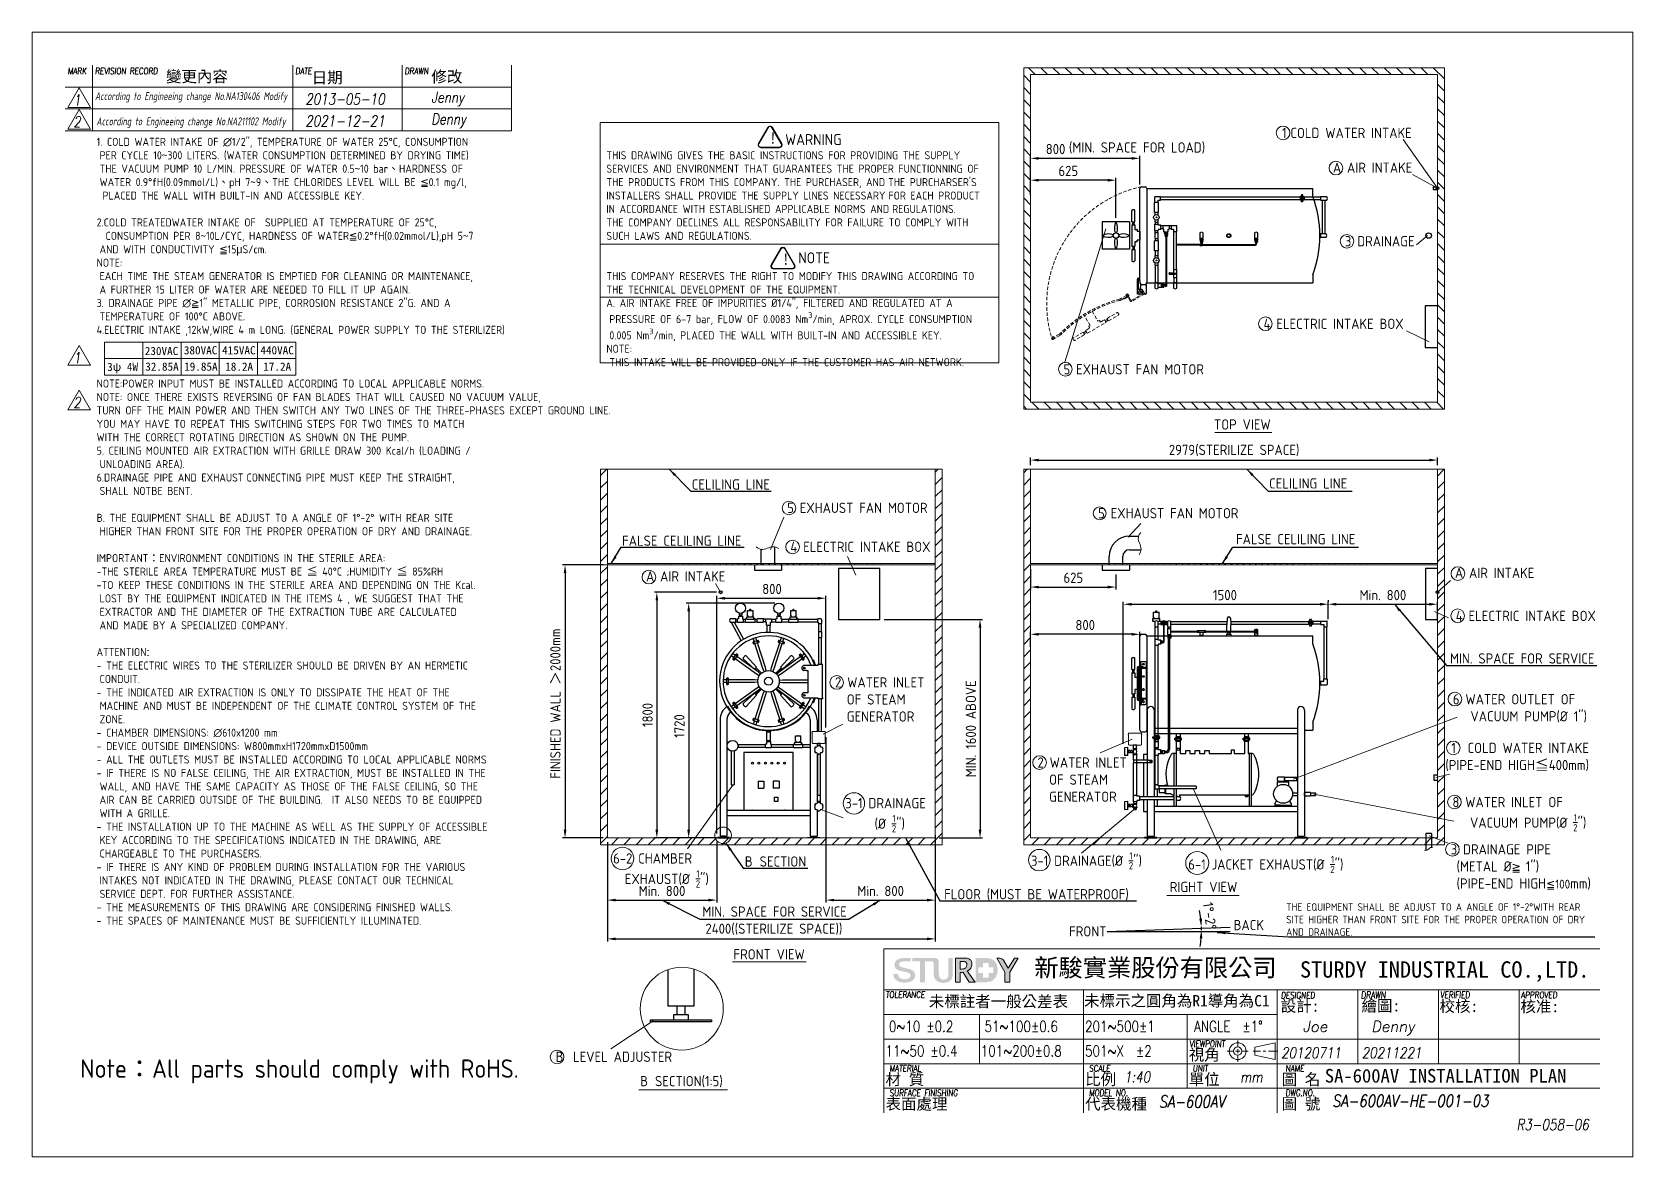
# Model space of a CAD drawing. Header units: millimetres. Extents: x 520436 to 532156, y 98171 to 106411.
import ezdxf

# ---------------------------------------------------------------- set-up
doc = ezdxf.new("R2010")
doc.units = ezdxf.units.MM
doc.linetypes.add('HIDDEN', pattern=[9.525, 6.35, -3.175])
doc.layers.get('0').update_dxf_attribs({"lineweight": 25})
for name, color, linetype, lineweight in [('D', 3, 'Continuous', 13), ('F', 7, 'Continuous', 15), ('H', 2, 'HIDDEN', 15), ('S', 4, 'Continuous', 15), ('T', 4, 'Continuous', 15)]:
    doc.layers.add(name, color=color, linetype=linetype, lineweight=lineweight)
doc.styles.get("Standard").update_dxf_attribs({"font": 'KAIU.TTF'})
doc.styles.add('STU25', font='isocp2.shx')
doc.styles.add('Text', font='romans.shx', dxfattribs={"width": 0.8, "oblique": 10})
doc.dimstyles.new('STU25', dxfattribs={"dimscale": 30, "dimtxt": 2.5, "dimasz": 2, "dimexe": 0.6, "dimexo": 1, "dimgap": 1, "dimtad": 1, "dimdsep": 46, "dimtxsty": 'STU25', "dimcen": 2, "dimazin": 2, "dimtfac": 1, "dimtmove": 0, "dimatfit": 3, "dimfxl": 0, "dimtolj": 1, "dimtzin": 0, "dimarcsym": 0})
doc.dimstyles.new('STU25$7', dxfattribs={"dimscale": 30, "dimtxt": 2.5, "dimasz": 2, "dimexe": 1.25, "dimexo": 0.625, "dimgap": 1, "dimtad": 0, "dimdec": 4, "dimdsep": 46, "dimtxsty": 'STU25', "dimcen": 2.5, "dimazin": 2, "dimtfac": 1, "dimtdec": 4, "dimtmove": 0, "dimatfit": 3, "dimfxl": 0, "dimtolj": 1, "dimtzin": 0, "dimarcsym": 0})

msp = doc.modelspace()

# ---------------------------------------------------------------- texts
at = {"lineweight": -3}
for s, p in [('變更內容', (521416.703, 106044.556)), ('日期', (522483.513, 106036.645)), ('修改', (523359.494, 106042.974))]:
    msp.add_text(s, height=83.0297, dxfattribs=at).set_placement(p)
at = {"layer": 'D', "color": 4}
msp.add_text('SA-600AV INSTALLATION PLAN', height=100, dxfattribs=at).set_placement((529899.868, 98716.415))
at = {"layer": 'D', "color": 11, "attachment_point": 1, "style": 'STU25'}
for s, insert, char_height in [('{\\A1;}\\P{\\A1;1. COLD WATER INTAKE OF ∅1/2", TEMPERATURE OF WATER 25°C, CONSUMPTION }\\P{\\A1;\\F???; }{\\A1;\\Fisocp2.shx;PER CYCLE 10}{\\A1;\\f標楷體|b0|i0|c136|p65;~}{\\A1;\\Fisocp2.shx;300 LITERS. (WATER CONSUMPTION DETERMINED BY DRYING TIME) }\\P{\\A1;\\F???; }{\\A1;\\Fisocp2.shx;THE VACUUM PUMP 10 L/MIN. PRESSURE OF WATER 0.5}{\\A1;\\f標楷體|b0|i0|c136|p65;~}{\\A1;\\Fisocp2.shx;10 bar}{\\A1;\\f標楷體|b0|i0|c136|p65;、}{\\A1;\\Fisocp2.shx;HARDNESS OF }\\P{\\A1;\\F???; }{\\A1;\\Fisocp2.shx;WATER 0.9°fH(0.09mmol/L)}{\\A1;\\f標楷體|b0|i0|c136|p65;、}{\\A1;\\Fisocp2.shx;pH 7}{\\A1;\\f標楷體|b0|i0|c136|p65;~}{\\A1;\\Fisocp2.shx;9}{\\A1;\\f標楷體|b0|i0|c136|p65;、}{\\A1;\\Fisocp2.shx;THE CHLORIDES LEVEL WILL BE }{\\A1;\\f新細明體|b0|i0|c136|p16;≦}{\\A1;\\Fisocp2.shx;0.1 mg/l, }\\P{\\A1;\\F????;  }{\\A1;\\Fisocp2.shx;PLACED THE WALL WITH BUILT-IN AND ACCESSIBLE KEY.}\\P{\\A1;\\Fisocp2.shx;}\\P{\\A1;\\Fisocp2.shx;2.COLD TREATEDWATER INTAKE OF  SUPPLIED AT TEMPERATURE OF 25°C, }\\P{\\A1;\\F????;   }{\\A1;\\Fisocp2.shx;CONSUMPTION PER 8}{\\A1;\\f標楷體|b0|i0|c136|p65;~}{\\A1;\\Fisocp2.shx;10L/CYC, HARDNESS OF WATER}{\\A1;\\f新細明體|b0|i0|c136|p16;≦}{\\A1;\\Fisocp2.shx;0.2°fH(0.02mmol/L),pH 5}{\\A1;\\f標楷體|b0|i0|c136|p65;~}{\\A1;\\Fisocp2.shx;7}\\P{\\A1;\\F???; }{\\A1;\\Fisocp2.shx;AND WITH CONDUCTIVITY }{\\A1;\\f新細明體|b0|i0|c136|p16;≦}{\\A1;\\Fisocp2.shx;15}{\\A1;\\f新細明體|b0|i0|c136|p16;μ}{\\A1;\\Fisocp2.shx;S/cm.}\\P{\\A1;\\Fisocp2.shx;NOTE:}\\P{\\A1;\\F????; }{\\A1;\\Fisocp2.shx;EACH TIME THE STEAM GENERATOR IS EMPTIED FOR CLEANING OR MAINTENANCE, }\\P{\\A1;\\F????; }{\\A1;\\Fisocp2.shx;A FURTHER 15 LITER OF WATER ARE NEEDED TO FILL IT UP AGAIN.}\\P{\\A1;\\Fisocp2.shx;3. DRAINAGE PIPE ∅}{\\A1;\\f新細明體|b0|i0|c136|p16;≧}{\\A1;\\Fisocp2.shx;1" METALLIC PIPE, CORROSION RESISTANCE 2"G. AND A }\\P{\\A1;\\F???; }{\\A1;\\Fisocp2.shx;TEMPERATURE OF 100°C ABOVE.}\\P{\\A1;\\Fisocp2.shx;4.ELECTRIC INTAKE ,12kW,WIRE 4 m LONG. (GENERAL POWER SUPPLY TO THE STERILIZER)}\\P{\\A1;\\Fisocp2.shx;}\\P{\\A1;\\Fisocp2.shx;}\\P{\\A1;\\Fisocp2.shx;}\\P{\\A1;\\Fisocp2.shx;NOTE:POWER INPUT MUST BE INSTALLED ACCORDING TO LOCAL APPLICABLE NORMS.}\\P{\\A1;NOTE: ONCE THERE EXISTS REVERSING OF FAN BLADES THAT WILL CAUSED NO VACUUM VALUE, }\\P{\\A1;TURN OFF THE MAIN POWER AND THEN SWITCH ANY TWO LINES OF THE THREE-PHASES EXCEPT GROUND LINE. }\\P{\\A1;YOU MAY HAVE TO REPEAT THIS SWITCHING STEPS FOR TWO TIMES TO MATCH }\\P{\\A1;WITH THE CORRECT ROTATING DIRECTION AS SHOWN ON THE PUMP. }\\P{\\A1;\\Fisocp2.shx;5. CEILING MOUNTED AIR EXTRACTION WITH GRILLE DRAW 300 Kcal/h (LOADING / }\\P{\\A1;\\F???; }{\\A1;\\Fisocp2.shx;UNLOADING AREA).}\\P{\\A1;\\Fisocp2.shx;6.DRAINAGE PIPE AND EXHAUST}{\\A1;\\F????; }{\\A1;\\Fisocp2.shx;CONNECTING PIPE MUST KEEP THE STRAIGHT,}\\P{\\A1;\\F????; }{\\A1;\\Fisocp2.shx;SHALL NOTBE BENT.}\\P{\\A1;\\Fisocp2.shx;}\\P{\\A1;\\Fisocp2.shx;B. THE EQUIPMENT SHALL BE ADJUST TO A ANGLE OF 1°-2° WITH REAR SITE }\\P{\\A1;\\F???; }{\\A1;\\Fisocp2.shx;HIGHER THAN FRONT SITE FOR THE PROPER OPERATION OF DRY AND DRAINAGE.}\\P{\\A1;\\Fisocp2.shx;}\\P{\\A1;\\Fisocp2.shx;IMPORTANT}{\\A1;\\f標楷體|b0|i0|c136|p65;：}{\\A1;\\Fisocp2.shx;ENVIRONMENT CONDITIONS IN THE STERILE AREA:}\\P{\\A1;\\Fisocp2.shx;-THE STERILE AREA TEMPERATURE MUST BE }{\\A1;\\f標楷體|b0|i0|c136|p65;≦}{\\A1;\\Fisocp2.shx; 40°C ;HUMIDITY }{\\A1;\\f標楷體|b0|i0|c136|p65;≦}{\\A1;\\Fisocp2.shx; 85%RH}\\P{\\A1;\\Fisocp2.shx;-TO KEEP THESE CONDITIONS IN THE STERILE AREA AND DEPENDING ON THE Kcal. }\\P{\\A1;\\F???; }{\\A1;\\Fisocp2.shx;LOST BY THE EQUIPMENT INDICATED IN THE ITEMS 4 , WE SUGGEST THAT THE }\\P{\\A1;\\F???; }{\\A1;\\Fisocp2.shx;EXTRACTOR AND THE DIAMETER OF THE EXTRACTION TUBE ARE CALCULATED }\\P{\\A1;\\F???; }{\\A1;\\Fisocp2.shx;AND MADE BY A SPECIALIZED COMPANY.}\\P{\\A1;\\Fisocp2.shx;}\\P{\\A1;\\Fisocp2.shx;ATTENTION}{\\A1;\\fArial|b0|i0|c0|p34;:}\\P{\\A1;\\Fisocp2.shx;- THE ELECTRIC WIRES TO THE STERILIZER SHOULD BE DRIVEN BY AN HERMETIC }\\P{\\A1;\\F???; }{\\A1;\\Fisocp2.shx;CONDUIT.  }\\P{\\A1;\\Fisocp2.shx;- THE INDICATED AIR EXTRACTION IS ONLY TO DISSIPATE THE HEAT OF THE }\\P{\\A1;\\F???; }{\\A1;\\Fisocp2.shx;MACHINE AND MUST BE INDEPENDENT OF THE CLIMATE CONTROL SYSTEM OF THE }\\P{\\A1;\\F???; }{\\A1;\\Fisocp2.shx;ZONE.}\\P{\\A1;\\Fisocp2.shx;- CHAMBER DIMENSIONS: ∅610x1200 mm}\\P{\\A1;\\Fisocp2.shx;- DEVICE OUTSIDE DIMENSIONS: W800mmxH1720mmxD1500mm}\\P{\\A1;\\Fisocp2.shx;- ALL THE OUTLETS MUST BE INSTALLED ACCORDING TO LOCAL APPLICABLE NORMS}\\P{\\A1;\\Fisocp2.shx;- IF THERE IS NO FALSE CEILING, THE AIR EXTRACTION, MUST BE INSTALLED IN THE }\\P{\\A1;\\F???; }{\\A1;\\Fisocp2.shx;WALL, AND HAVE THE SAME CAPACITY AS THOSE OF THE FALSE CEILING, SO THE }\\P{\\A1;\\F???; }{\\A1;\\Fisocp2.shx;AIR CAN BE CARRIED OUTSIDE OF THE BUILDING.  IT ALSO NEEDS TO BE EQUIPPED }\\P{\\A1;\\F???; }{\\A1;\\Fisocp2.shx;WITH A GRILLE.}\\P{\\A1;\\Fisocp2.shx;- THE INSTALLATION UP TO THE MACHINE AS WELL AS THE SUPPLY OF ACCESSIBLE }\\P{\\A1;\\F???; }{\\A1;\\Fisocp2.shx;KEY ACCORDING TO THE SPECIFICATIONS INDICATED IN THE DRAWING, ARE }\\P{\\A1;\\F???; }{\\A1;\\Fisocp2.shx;CHARGEABLE TO THE PURCHASERS. }\\P{\\A1;\\Fisocp2.shx;- IF THERE IS ANY KIND OF PROBLEM DURING INSTALLATION FOR THE VARIOUS }\\P{\\A1;\\F???; }{\\A1;\\Fisocp2.shx;INTAKES NOT INDICATED IN THE DRAWING, PLEASE CONTACT OUR TECHNICAL }\\P{\\A1;\\F???; }{\\A1;\\Fisocp2.shx;SERVICE DEPT. FOR FURTHER ASSISTANCE.}\\P{\\A1;\\Fisocp2.shx;- THE MEASUREMENTS OF THIS DRAWING ARE CONSIDERING FINISHED WALLS.}\\P{\\A1;\\Fisocp2.shx;- THE SPACES OF MAINTENANCE MUST BE SUFFICIENTLY ILLUMINATED.}', (520908.761, 105734.785), 59), ('WARNING', (525949.88, 105663.849), 80), ('{\\Fisocp2.shx;\\C3;(MIN. SPACE FOR LOAD)}', (528026.563, 105603.551), 75), ('\\A1;\\P\\f標楷體|b0|i0|c136|p65; \\P\\Fisocp2.shx|c136;THIS DRAWING GIVES THE BASIC INSTRUCTIONS FOR PROVIDING THE SUPPLY \\PSERVICES AND ENVIRONMENT THAT GUARANTEES THE PROPER FUNCTIONNING OF \\PTHE PRODUCTS FROM THIS COMPANY. THE PURCHASER, AND\\f???|b0|i0|c0|p65; \\Fisocp2.shx|c136;THE PURCHARSER\'S \\PINSTALLERS SHALL PROVIDE THE SUPPLY LlNES NECESSARY\\f???|b0|i0|c0|p65; \\Fisocp2.shx|c136;FOR EACH PRODUCT \\PIN ACCORDANCE WITH ESTABLlSHED APPLlCABLE NORMS AND\\f???|b0|i0|c0|p65; \\Fisocp2.shx|c136;REGULATIONS. \\PTHE COMPANY DECLlNES ALL RESPONSABILlTY FOR FAILURE TO COMPLY WITH \\PSUCH LAWS AND REGULATIONS.\\P\\P\\PTHIS COMPANY RESERVES THE RIGHT TO MODIFY THIS DRAWING ACCORDING TO \\PTHE TECHNICAL DEVELOPMENT OF THE EQUIPMENT.\\PA. AIR INTAKE FREE OF IMPURITIES %%C1/4"\\fISOCP2|b0|i1|c0|p2;, \\Fisocp2.shx|c136;FILTERED AND REGULATED AT A \\P\\f???|b0|i0|c0|p65; \\Fisocp2.shx|c136;PRESSURE OF 6-7 bar, FLOW OF 0.0083 Nm{\\H0.7x;\\S3^ ;}/min, APROX. CYCLE CONSUMPTION \\P\\f???|b0|i0|c0|p65; \\Fisocp2.shx|c136;0.005 Nm{\\H0.7x;\\S3^ ;}/min, PLACED THE WALL WITH BUILT-IN AND ACCESSIBLE KEY.\\PNOTE:\\P\\f???|b0|i0|c0|p65; \\Fisocp2.shx|c136;THIS INTAKE WILL BE PROVIDED ONLY IF THE CUSTOMER HAS AIR NETWORK.', (524640.562, 105734.785), 59), ('{\\C3;3 DRAINAGE }', (530046.917, 104916.396), 75), ('NOTE', (526045.596, 104797.387), 80), ('{\\C3;4 ELECTRIC INTAKE BOX}', (529451.523, 104311.463), 75), ('{\\f標楷體|b0|i0|c136|p65;230VAC}', (521261.308, 104105.401), 60), ('{\\f標楷體|b0|i0|c136|p65;380VAC}', (521547.614, 104110.35), 60), ('{\\f標楷體|b0|i0|c136|p65;415VAC}', (521827.614, 104110.35), 60), ('{\\f標楷體|b0|i0|c136|p65;440VAC}', (522107.614, 104110.35), 60), ('{\\f標楷體|b0|i0|c136|p65;3ψ 4W}', (520985.76, 103988.57), 60), ('{\\f標楷體|b0|i0|c136|p65;32.85A}', (521264.749, 103990.706), 60), ('{\\f標楷體|b0|i0|c136|p65;19.85A}', (521549.534, 103990.706), 60), ('{\\f標楷體|b0|i0|c136|p65;18.2A}', (521850.279, 103990.706), 60), ('{\\f標楷體|b0|i0|c136|p65;17.2A}', (522128.761, 103990.706), 60), ('{\\C3;5 EXHAUST FAN MOTOR}', (527987.305, 103978.358), 75), ('{\\C3;5 EXHAUST FAN MOTOR}', (525964.291, 102963.663), 75), ('{\\C3;5 EXHAUST FAN MOTOR}', (528240.32, 102924.53), 75), ('{\\C3;4 ELECTRIC INTAKE BOX}', (525987.833, 102678.271), 75), ('{\\C3;FALSE CELILING LINE}', (529250.249, 102734.869), 75), ('{\\C3;4 ELECTRIC INTAKE BOX}', (530858.59, 102172.283), 75), ('{\\Fisocp2.shx;\\C3;MIN. SPACE FOR SERVICE}', (530815.982, 101860.6), 75), ('{\\C3;2 WATER INLET \\P  OF STEAM \\P  GENERATOR}', (526314.557, 101685.394), 75), ('{\\C3;6 WATER OUTLET OF \\P   VACUUM PUMP(%%c 1")}', (530837.491, 101562.02), 75), ('{\\C3; 1  COLD WATER INTAKE\\P(PIPE-END HIGH\\f細明體|b0|i0|c136|p49;≦\\Fisocp2.shx;400mm)}', (530782.581, 101205.16), 75), ('{\\C3;2 WATER INLET \\P  OF STEAM\\P  GENERATOR}', (527796.334, 101098.047), 75), ('\\A1;{\\C3;3-1 DRAINAGE\\P     (%%c \\H0.7x;\\S1/2;\\H1.429x;")\\P }', (526389.421, 100800.722), 75), ('\\A1;{\\C3;8 WATER INLET OF \\P   VACUUM PUMP(%%c \\H0.7x;\\S1/2;\\H1.429x;")}', (530834.225, 100808.345), 75), ('{\\C3;3 DRAINAGE PIPE \\P (METAL %%c\\f新細明體|b0|i0|c136|p16;\\H0.8667x;≧\\Fisocp2.shx; \\H1.154x;1") \\P (PIPE-END HIGH\\f新細明體|b0|i0|c136|p16;\\H0.8667x;≦\\Fisocp2.shx;100\\H1.154x;mm)}', (530821.511, 100462.498), 75), ('\\A1;{\\C3;6-2 CHAMBER \\P  EXHAUST(%%c \\H0.7x;\\S1/2;\\H1.429x;")}', (524690.021, 100395.86), 75), ('\\A1;{\\C3;3-1 DRAINAGE(%%c \\H0.7x;\\S1/2;\\H1.429x;")\\P }', (527748.911, 100404.384), 75), ('\\A1;{\\C3;6-1 JACKET EXHAUST(%%c \\H0.7x;\\S1/2;\\H1.429x;")}', (528900.262, 100377.34), 75)]:
    msp.add_mtext(s, dxfattribs=dict(at, insert=insert, char_height=char_height))
at = {"layer": 'D', "color": 11, "attachment_point": 1}
for s, insert, char_height in [('{\\Fisocp2.shx;\\C3;1\\f???|b0|i0|c136|p17; \\Fisocp2.shx;COLD WATER INTAKE}', (529586.122, 105709.675), 75), ('{\\Fisocp2.shx;\\C3;A AIR INTAKE}', (529959, 105455.344), 75), ('{\\Fisocp2.shx;\\C3;TOP VIEW}', (529088.638, 103574.458), 75), ('{\\Fisocp2.shx;\\C3;CELILING LINE}', (529492.663, 103142.808), 75), ('{\\Fisocp2.shx;\\C3;CELILING LINE}', (525265.804, 103135.077), 75), ('{\\Fisocp2.shx;\\C3;FALSE CELILING LINE}', (524755.778, 102723.009), 75), ('{\\Fisocp2.shx;\\C3;A AIR INTAKE}', (524930.535, 102461.569), 75), ('{\\Fisocp2.shx;\\C3;A AIR INTAKE}', (530852.268, 102487.198), 75), ('{\\Fisocp2.shx;\\C3;B\\f標楷體|b0|i0|c136|p65; \\Fisocp2.shx;SECTION}', (525654.187, 100373.378), 75), ('{\\Fisocp2.shx;\\C3;FLOOR (MUST BE WATERPROOF)}', (527113.518, 100133.823), 75), ('{\\Fisocp2.shx;RIGHT VIEW}', (528764.981, 100186.687), 75), ('{\\Fisocp2.shx;\\C3;MIN. SPACE FOR SERVICE}', (525342.632, 100006.402), 75), ('{\\Fisocp2.shx;\\C3;THE EQUIPMENT SHALL BE ADJUST TO A ANGLE OF 1%%d-2%%dWITH REAR \\PSITE HIGHER THAN FRONT SITE FOR THE PROPER OPERATION OF DRY \\PAND DRAINAGE.}', (529617.269, 100029.907), 55), ('{\\Fisocp2.shx;FRONT VIEW}', (525571.288, 99693.617), 75), ('{\\Fisocp2.shx;\\C3;B\\f???|b0|i0|c0|p65; \\Fisocp2.shx; LEVEL ADJUSTER}', (524268.288, 98943.032), 75), ('{\\Fisocp2.shx;B} {\\Fisocp2.shx;SECTION(1:5)}', (524888.207, 98764.917), 75)]:
    msp.add_mtext(s, dxfattribs=dict(at, insert=insert, char_height=char_height))
at = {"layer": 'D', "linetype": 'Continuous', "char_height": 75, "width": 218.181, "attachment_point": 1}
for s, insert in [('{\\Fisocp2.shx;FRONT}', (528028.254, 99861.623)), ('{\\Fisocp2.shx;BACK}', (529232.274, 99907.798))]:
    msp.add_mtext(s, dxfattribs=dict(at, insert=insert))
at = {"layer": 'D', "color": 0, "insert": (520789.423, 98886.469), "char_height": 135.00867, "attachment_point": 1, "style": 'STU25'}
msp.add_mtext('Note{\\f標楷體|b0|i0|c136|p65;：}All parts should comply with RoHS.', dxfattribs=at)
at = {"layer": 'F', "color": 1, "lineweight": 15, "style": 'Text', "oblique": 5, "width": 0.8}
for s, p in [('MARK', (520697.208, 106101.876)), ('REVISION RECORD', (520897.208, 106101.876)), ('DATE', (522364.008, 106101.876)), ('DRAWN', (523164.008, 106101.876))]:
    msp.add_text(s, height=48, dxfattribs=at).set_placement(p)
at = {"layer": 'T', "lineweight": 20, "style": 'Text', "oblique": 10, "width": 0.8}
for s, height, p in [('1', 80, (520737.543, 105873.585)), ('2013-05-10', 80, (522437.092, 105879.983)), ('Jenny', 80, (523358.389, 105894.028)), ('2', 80, (520737.543, 105713.585)), ('2021-12-21', 80, (522437.092, 105719.983)), ('Denny', 80, (523358.389, 105734.028)), ('1', 80, (520737.543, 103985.687)), ('2', 80, (520737.543, 103657.984)), ('20120711', 80, (529580.096, 98894.384)), ('20211221', 80, (530170.096, 98894.384)), ('1:40', 80, (528430.183, 98717.604)), ('mm', 80, (529280.508, 98717.831)), ('SA-600AV', 88, (528685.259, 98533.069)), ('SA-600AV-HE-001-03', 88, (529954.395, 98538.663))]:
    msp.add_text(s, height=height, dxfattribs=at).set_placement(p)
at = {"layer": 'T', "lineweight": 20, "style": 'Text', "oblique": 10}
for s, p in [('Joe', (529737.713, 99088.084)), ('Denny', (530239.984, 99088.084))]:
    msp.add_text(s, height=80, dxfattribs=at).set_placement(p)
at = {"layer": 'T', "linetype": 'Continuous', "lineweight": 20, "attachment_point": 1, "style": 'Text'}
for s, insert, char_height in [('{\\Fisocp2.shx|c136;According to Engineeing change No.NA130406 Modify}', (520896.954, 105970.71), 58), ('{\\Fisocp2.shx|c136;According to Engineeing change No.NA211102 Modify}', (520907.432, 105786.177), 58), ('{R3-058-06}', (531303.348, 98448.849), 80)]:
    msp.add_mtext(s, dxfattribs=dict(at, insert=insert, char_height=char_height))

# ---------------------------------------------------------------- blocks, each defined once
blk = doc.blocks.new('*D3')
at = {"layer": 'D', "color": 0, "linetype": 'Continuous', "lineweight": -2}
for p, q in [((528425, 101198), (528425, 102238)), ((528485, 102220), (529865, 102220)), ((529925, 102111), (529925, 102238))]:
    blk.add_line(p, q, dxfattribs=at)
at = {"layer": 'D', "color": 0}
for points in [[(528485, 102230), (528485, 102210), (528425, 102220)], [(529865, 102210), (529865, 102230), (529925, 102220)]]:
    blk.add_solid(points, dxfattribs=at)
at = {"layer": 'Defpoints', "color": 0}
for p in [(529925, 102220), (529925, 102081), (528425, 101168)]:
    blk.add_point(p, dxfattribs=at)
at = {"layer": 'D', "color": 0, "insert": (529169, 102287), "char_height": 75, "attachment_point": 5, "style": 'STU25'}
blk.add_mtext('\\A1;1500', dxfattribs=at)
blk = doc.blocks.new('*D4')
at = {"layer": 'D', "color": 0, "linetype": 'Continuous', "lineweight": -2}
for p, q in [((525448, 100541), (525448, 102282)), ((525508, 102264), (526188, 102264)), ((526248, 101318), (526248, 102282))]:
    blk.add_line(p, q, dxfattribs=at)
at = {"layer": 'D', "color": 0}
for points in [[(525508, 102274), (525508, 102254), (525448, 102264)], [(526188, 102254), (526188, 102274), (526248, 102264)]]:
    blk.add_solid(points, dxfattribs=at)
at = {"layer": 'Defpoints', "color": 0}
for p in [(526248, 102264), (526248, 101288), (525448, 100511)]:
    blk.add_point(p, dxfattribs=at)
at = {"layer": 'D', "color": 0, "insert": (525853, 102332), "char_height": 75, "attachment_point": 5, "style": 'STU25'}
blk.add_mtext('\\A1;800', dxfattribs=at)
blk = doc.blocks.new('*D5')
at = {"layer": 'D', "color": 0, "linetype": 'Continuous', "lineweight": -2}
for p, q in [((527746, 102478), (527746, 102328)), ((528371, 102439), (528371, 102328)), ((527806, 102346), (528311, 102346))]:
    blk.add_line(p, q, dxfattribs=at)
at = {"layer": 'D', "color": 0}
for points in [[(527806, 102356), (527806, 102336), (527746, 102346)], [(528311, 102336), (528311, 102356), (528371, 102346)]]:
    blk.add_solid(points, dxfattribs=at)
at = {"layer": 'Defpoints', "color": 0}
for p in [(527746, 102508), (528371, 102469), (528371, 102346)]:
    blk.add_point(p, dxfattribs=at)
at = {"layer": 'D', "color": 0, "insert": (528059, 102414), "char_height": 75, "attachment_point": 5, "style": 'STU25'}
blk.add_mtext('\\A1;625', dxfattribs=at)
blk = doc.blocks.new('*D6')
at = {"layer": 'D', "color": 0, "linetype": 'Continuous', "lineweight": -2}
for p, q in [((527746, 105246), (527746, 105344)), ((528311, 105326), (527806, 105326)), ((528371, 105050), (528371, 105344))]:
    blk.add_line(p, q, dxfattribs=at)
at = {"layer": 'D', "color": 0}
for points in [[(527806, 105336), (527806, 105316), (527746, 105326)], [(528311, 105316), (528311, 105336), (528371, 105326)]]:
    blk.add_solid(points, dxfattribs=at)
at = {"layer": 'Defpoints', "color": 0}
for p in [(527746, 105326), (527746, 105216), (528371, 105020)]:
    blk.add_point(p, dxfattribs=at)
at = {"layer": 'D', "color": 0, "insert": (528022, 105394), "char_height": 75, "attachment_point": 5, "style": 'STU25'}
blk.add_mtext('\\A1;625', dxfattribs=at)
blk = doc.blocks.new('*D7')
at = {"layer": 'D', "color": 0, "lineweight": -2}
for p, q in [((524648, 100478), (524648, 100035)), ((525448, 100481), (525448, 100035)), ((524708, 100053), (525388, 100053))]:
    blk.add_line(p, q, dxfattribs=at)
at = {"layer": 'D', "color": 0}
for points in [[(524708, 100063), (524708, 100043), (524648, 100053)], [(525388, 100043), (525388, 100063), (525448, 100053)]]:
    blk.add_solid(points, dxfattribs=at)
at = {"layer": 'Defpoints', "color": 0}
for p in [(524648, 100508), (525448, 100511), (525448, 100053)]:
    blk.add_point(p, dxfattribs=at)
at = {"layer": 'D', "color": 0, "insert": (525048, 100120), "char_height": 75, "attachment_point": 5, "style": 'STU25'}
blk.add_mtext('\\A1;Min. 800', dxfattribs=at)
blk = doc.blocks.new('*D8')
at = {"layer": 'D', "color": 0, "lineweight": -2}
for p, q in [((526248, 101247), (526248, 100035)), ((527048, 100528), (527048, 100035)), ((526308, 100053), (526988, 100053))]:
    blk.add_line(p, q, dxfattribs=at)
at = {"layer": 'D', "color": 0}
for points in [[(526308, 100063), (526308, 100043), (526248, 100053)], [(526988, 100043), (526988, 100063), (527048, 100053)]]:
    blk.add_solid(points, dxfattribs=at)
at = {"layer": 'Defpoints', "color": 0}
for p in [(526248, 101277), (527048, 100558), (527048, 100053)]:
    blk.add_point(p, dxfattribs=at)
at = {"layer": 'D', "color": 0, "insert": (526648, 100120), "char_height": 75, "attachment_point": 5, "style": 'STU25'}
blk.add_mtext('\\A1;Min. 800', dxfattribs=at)
blk = doc.blocks.new('*D9')
at = {"layer": 'D', "color": 0, "lineweight": -2}
for p, q in [((525447, 102308), (524992, 102308)), ((525010, 102248), (525010, 100568)), ((525447, 100508), (524992, 100508))]:
    blk.add_line(p, q, dxfattribs=at)
at = {"layer": 'D', "color": 0}
for points in [[(525020, 102248), (525000, 102248), (525010, 102308)], [(525000, 100568), (525020, 100568), (525010, 100508)]]:
    blk.add_solid(points, dxfattribs=at)
at = {"layer": 'Defpoints', "color": 0}
for p in [(525477, 102308), (525010, 100508), (525477, 100508)]:
    blk.add_point(p, dxfattribs=at)
at = {"layer": 'D', "color": 0, "insert": (524942, 101409), "char_height": 75, "attachment_point": 5, "rotation": 90, "style": 'STU25'}
blk.add_mtext('\\A1;1800', dxfattribs=at)
blk = doc.blocks.new('*D10')
at = {"layer": 'D', "color": 0, "lineweight": -2}
for p, q in [((529925, 102250), (529925, 102238)), ((529985, 102220), (530665, 102220)), ((530725, 102102), (530725, 102238))]:
    blk.add_line(p, q, dxfattribs=at)
at = {"layer": 'D', "color": 0}
for points in [[(529985, 102230), (529985, 102210), (529925, 102220)], [(530665, 102210), (530665, 102230), (530725, 102220)]]:
    blk.add_solid(points, dxfattribs=at)
at = {"layer": 'Defpoints', "color": 0}
for p in [(529925, 102220), (530725, 102220), (530725, 102072)]:
    blk.add_point(p, dxfattribs=at)
at = {"layer": 'D', "color": 0, "insert": (530325, 102287), "char_height": 75, "attachment_point": 5, "style": 'STU25'}
blk.add_mtext('\\A1;{\\Fisocp2.shx;Min. 800}', dxfattribs=at)
blk = doc.blocks.new('*D11')
at = {"layer": 'D', "color": 0, "lineweight": -2}
for p, q in [((527746, 105216), (527746, 105504)), ((528486, 105486), (527806, 105486)), ((528546, 105295), (528546, 105504))]:
    blk.add_line(p, q, dxfattribs=at)
at = {"layer": 'D', "color": 0}
for points in [[(527806, 105496), (527806, 105476), (527746, 105486)], [(528486, 105476), (528486, 105496), (528546, 105486)]]:
    blk.add_solid(points, dxfattribs=at)
at = {"layer": 'Defpoints', "color": 0}
for p in [(527746, 105486), (528546, 105265), (527746, 105186)]:
    blk.add_point(p, dxfattribs=at)
at = {"layer": 'D', "color": 0, "insert": (527929, 105554), "char_height": 75, "attachment_point": 5, "style": 'STU25'}
blk.add_mtext('\\A1;800', dxfattribs=at)
blk = doc.blocks.new('*D12')
at = {"layer": 'D', "color": 0, "lineweight": -2}
for p, q in [((527746, 101909), (527746, 102018)), ((528486, 102000), (527806, 102000)), ((528546, 101909), (528546, 102018))]:
    blk.add_line(p, q, dxfattribs=at)
at = {"layer": 'D', "color": 0}
for points in [[(527806, 102010), (527806, 101990), (527746, 102000)], [(528486, 101990), (528486, 102010), (528546, 102000)]]:
    blk.add_solid(points, dxfattribs=at)
at = {"layer": 'Defpoints', "color": 0}
for p in [(527746, 102000), (527746, 101879), (528546, 101879)]:
    blk.add_point(p, dxfattribs=at)
at = {"layer": 'D', "color": 0, "insert": (528146, 102068), "char_height": 75, "attachment_point": 5, "style": 'STU25'}
blk.add_mtext('\\A1;800', dxfattribs=at)
blk = doc.blocks.new('*D15')
at = {"layer": 'D', "color": 0, "lineweight": -2}
for p, q in [((524648, 100478), (524648, 99751)), ((527048, 100528), (527048, 99751)), ((524708, 99769), (526988, 99769))]:
    blk.add_line(p, q, dxfattribs=at)
at = {"layer": 'D', "color": 0}
for points in [[(524708, 99779), (524708, 99759), (524648, 99769)], [(526988, 99759), (526988, 99779), (527048, 99769)]]:
    blk.add_solid(points, dxfattribs=at)
at = {"layer": 'Defpoints', "color": 0}
for p in [(527048, 100558), (524648, 100508), (527048, 99769)]:
    blk.add_point(p, dxfattribs=at)
at = {"layer": 'D', "color": 0, "insert": (525867, 99840), "char_height": 75, "attachment_point": 5, "style": 'STU25'}
blk.add_mtext('\\A1;2400((STERILIZE SPACE))', dxfattribs=at)
blk = doc.blocks.new('*D16')
at = {"layer": 'D', "color": 0, "linetype": 'Continuous', "lineweight": -2}
for start, end in [(6.9654, 11.9308), (0, 2), (350.0692, 355.0346)]:
    blk.add_arc((528304, 99833), 693, start, end, dxfattribs=at)
at = {"layer": 'D', "color": 0}
for points in [[(528981, 99916), (529001, 99917), (528996, 99857)], [(529004, 99772), (528984, 99773), (528996, 99833)]]:
    blk.add_solid(points, dxfattribs=at)
at = {"layer": 'Defpoints', "color": 0}
for p in [(529204, 99864), (528304, 99833), (528304, 99833), (528996, 99841), (529205, 99833)]:
    blk.add_point(p, dxfattribs=at)
at = {"layer": 'D', "color": 0, "insert": (529057, 99936), "char_height": 75, "attachment_point": 5, "rotation": 277.8595, "style": 'STU25'}
blk.add_mtext('1%%D-2%%D', dxfattribs=at)
blk = doc.blocks.new('521245')
at = {"layer": 'D'}
h = blk.add_hatch(color=11, dxfattribs=at)
edge = h.paths.add_edge_path()
edge.add_line((-242347, -14323), (-242432, -14470))
edge.add_arc((-242410, -14483), 25, 150, 270)
edge.add_line((-242410, -14508), (-242240, -14508))
edge.add_arc((-242240, -14483), 25, 270, 390)
edge.add_line((-242218, -14470), (-242303, -14323))
edge.add_arc((-242325, -14335), 25, 30, 150)
edge = h.paths.add_edge_path(flags=16)
edge.add_arc((-242325, -14335), 20, 30, 150)
edge.add_line((-242342, -14325), (-242428, -14473))
edge.add_arc((-242410, -14483), 20, 150, 270)
edge.add_line((-242410, -14503), (-242240, -14503))
edge.add_arc((-242240, -14483), 20, 270, 390)
edge.add_line((-242222, -14473), (-242308, -14325))
at = {"layer": 'D', "color": 11}
for p, q in [((-242347, -14323), (-242432, -14470)), ((-242342, -14325), (-242428, -14473)), ((-242308, -14325), (-242222, -14473)), ((-242303, -14323), (-242218, -14470)), ((-242410, -14503), (-242240, -14503)), ((-242410, -14508), (-242240, -14508))]:
    blk.add_line(p, q, dxfattribs=at)
for centre, radius, start, end in [((-242325, -14335), 25, 30, 150), ((-242325, -14335), 20, 30, 150), ((-242410, -14483), 25, 150, 270), ((-242410, -14483), 20, 150, 270), ((-242240, -14483), 25, 270, 30), ((-242240, -14483), 20, 270, 30)]:
    blk.add_arc(centre, radius, start, end, dxfattribs=at)
at = {"layer": 'D', "color": 11, "insert": (-242333, -14370), "char_height": 100, "attachment_point": 1, "style": 'STU25'}
blk.add_mtext('{\\f標楷體|b0|i0|c136|p65;!}', dxfattribs=at)
blk = doc.blocks.new('541')
at = {"layer": 'D'}
h = blk.add_hatch(color=11, dxfattribs=at)
edge = h.paths.add_edge_path()
edge.add_line((-239711, -15364), (-239797, -15512))
edge.add_arc((-239775, -15524), 25, 150, 270)
edge.add_line((-239775, -15549), (-239604, -15549))
edge.add_arc((-239604, -15524), 25, 270, 390)
edge.add_line((-239583, -15512), (-239668, -15364))
edge.add_arc((-239690, -15376), 25, 30, 150)
edge = h.paths.add_edge_path(flags=16)
edge.add_arc((-239690, -15376), 20, 30, 150)
edge.add_line((-239707, -15366), (-239792, -15514))
edge.add_arc((-239775, -15524), 20, 150, 270)
edge.add_line((-239775, -15544), (-239604, -15544))
edge.add_arc((-239604, -15524), 20, 270, 390)
edge.add_line((-239587, -15514), (-239672, -15366))
at = {"layer": 'D', "color": 11}
for p, q in [((-239711, -15364), (-239797, -15512)), ((-239707, -15366), (-239792, -15514)), ((-239672, -15366), (-239587, -15514)), ((-239668, -15364), (-239583, -15512)), ((-239775, -15544), (-239604, -15544)), ((-239775, -15549), (-239604, -15549))]:
    blk.add_line(p, q, dxfattribs=at)
for centre, radius, start, end in [((-239690, -15376), 25, 30, 150), ((-239690, -15376), 20, 30, 150), ((-239775, -15524), 25, 150, 270), ((-239775, -15524), 20, 150, 270), ((-239604, -15524), 25, 270, 30), ((-239604, -15524), 20, 270, 30)]:
    blk.add_arc(centre, radius, start, end, dxfattribs=at)
at = {"layer": 'D', "color": 11, "insert": (-239698, -15411), "char_height": 100, "attachment_point": 1, "style": 'STU25'}
blk.add_mtext('{\\f標楷體|b0|i0|c136|p65;!}', dxfattribs=at)
blk = doc.blocks.new('*D17')
at = {"layer": 'D', "color": 0, "lineweight": -2}
for p, q in [((527746, 103238), (527746, 103294)), ((527806, 103276), (530665, 103276)), ((530725, 103238), (530725, 103294))]:
    blk.add_line(p, q, dxfattribs=at)
at = {"layer": 'D', "color": 0}
for points in [[(527806, 103286), (527806, 103266), (527746, 103276)], [(530665, 103266), (530665, 103286), (530725, 103276)]]:
    blk.add_solid(points, dxfattribs=at)
at = {"layer": 'Defpoints', "color": 0}
for p in [(530725, 103276), (527746, 103208), (530725, 103208)]:
    blk.add_point(p, dxfattribs=at)
at = {"layer": 'D', "color": 0, "insert": (529236, 103347), "char_height": 75, "attachment_point": 5, "style": 'STU25'}
blk.add_mtext('\\A1;{\\Fisocp2.shx;2979(STERILIZE SPACE)}', dxfattribs=at)
blk = doc.blocks.new('*D19')
at = {"layer": 'D', "color": 0, "lineweight": -2}
for p, q in [((526673, 102108), (527394, 102108)), ((527376, 102048), (527376, 100568)), ((527078, 100508), (527394, 100508))]:
    blk.add_line(p, q, dxfattribs=at)
at = {"layer": 'D', "color": 0}
for points in [[(527386, 102048), (527366, 102048), (527376, 102108)], [(527366, 100568), (527386, 100568), (527376, 100508)]]:
    blk.add_solid(points, dxfattribs=at)
at = {"layer": 'Defpoints', "color": 0}
for p in [(526643, 102108), (527048, 100508), (527376, 100508)]:
    blk.add_point(p, dxfattribs=at)
at = {"layer": 'D', "color": 0, "insert": (527309, 101308), "char_height": 75, "attachment_point": 5, "rotation": 90, "style": 'STU25'}
blk.add_mtext('\\A1;{\\Fisocp2.shx;MIN. 1600 ABOVE}', dxfattribs=at)
blk = doc.blocks.new('*D18')
at = {"layer": 'D', "color": 0, "lineweight": -2}
for p, q in [((524618, 102508), (524320, 102508)), ((524338, 102448), (524338, 100568)), ((524618, 100508), (524320, 100508))]:
    blk.add_line(p, q, dxfattribs=at)
at = {"layer": 'D', "color": 0}
for points in [[(524348, 102448), (524328, 102448), (524338, 102508)], [(524328, 100568), (524348, 100568), (524338, 100508)]]:
    blk.add_solid(points, dxfattribs=at)
at = {"layer": 'Defpoints', "color": 0}
for p in [(524648, 102508), (524338, 100508), (524648, 100508)]:
    blk.add_point(p, dxfattribs=at)
at = {"layer": 'D', "color": 0, "insert": (524230, 100942), "char_height": 75, "attachment_point": 1, "rotation": 90, "style": 'STU25'}
blk.add_mtext('\\A1;FINISHED WALL {\\f標楷體|b0|i0|c136|p65;＞}2000mm', dxfattribs=at)
blk = doc.blocks.new('*D20')
at = {"layer": 'D', "color": 0, "linetype": 'Continuous', "lineweight": -2}
for p, q in [((525873, 102228), (525225, 102228)), ((525243, 102168), (525243, 100568)), ((525355, 100508), (525225, 100508))]:
    blk.add_line(p, q, dxfattribs=at)
at = {"layer": 'D', "color": 0}
for points in [[(525253, 102168), (525233, 102168), (525243, 102228)], [(525233, 100568), (525253, 100568), (525243, 100508)]]:
    blk.add_solid(points, dxfattribs=at)
at = {"layer": 'Defpoints', "color": 0}
for p in [(525903, 102228), (525243, 100508), (525385, 100508)]:
    blk.add_point(p, dxfattribs=at)
at = {"layer": 'D', "color": 0, "insert": (525175, 101328), "char_height": 75, "attachment_point": 5, "rotation": 90, "style": 'STU25'}
blk.add_mtext('\\A1;{\\Fisocp2.shx;1720}', dxfattribs=at)
blk = doc.blocks.new('新駿LOGO')
at = {"layer": 'F'}
h = blk.add_hatch(color=256, dxfattribs=at)
edge = h.paths.add_edge_path()
edge.add_spline(control_points=[(-529.05, -442.14), (-529.05, -442.31), (-529.02, -442.45), (-528.95, -442.56), (-528.89, -442.68), (-528.8, -442.78), (-528.69, -442.85), (-528.57, -442.93), (-528.44, -442.98), (-528.29, -443.01), (-528.15, -443.05), (-527.99, -443.07), (-527.81, -443.07), (-527.62, -443.07), (-527.47, -443.05), (-527.33, -443.01), (-527.2, -442.97), (-527.09, -442.92), (-527.01, -442.86), (-526.93, -442.8), (-526.87, -442.73), (-526.83, -442.65), (-526.8, -442.57), (-526.78, -442.49), (-526.78, -442.41), (-526.78, -442.25), (-526.82, -442.13), (-526.91, -442.05), (-526.99, -441.97), (-527.08, -441.91), (-527.18, -441.88), (-527.36, -441.83), (-527.56, -441.77), (-527.79, -441.72), (-528.02, -441.67), (-528.3, -441.61), (-528.64, -441.53), (-528.85, -441.48), (-529.02, -441.41), (-529.16, -441.34), (-529.3, -441.26), (-529.41, -441.17), (-529.5, -441.07), (-529.58, -440.98), (-529.64, -440.87), (-529.67, -440.77), (-529.7, -440.66), (-529.72, -440.55), (-529.72, -440.43), (-529.72, -440.22), (-529.67, -440.03), (-529.57, -439.87), (-529.46, -439.71), (-529.33, -439.58), (-529.16, -439.47), (-528.99, -439.37), (-528.85, -439.31), (-528.64, -439.26), (-528.43, -439.21), (-528.13, -439.2), (-527.91, -439.2), (-527.66, -439.2), (-526.73, -439.2), (-526.73, -439.2), (-526.73, -439.2), (-526.73, -439.81), (-526.73, -439.81), (-526.73, -439.81), (-528.14, -439.8), (-528.28, -439.83), (-528.39, -439.85), (-528.48, -439.86), (-528.56, -439.9), (-528.65, -439.94), (-528.72, -440), (-528.78, -440.07), (-528.84, -440.14), (-528.87, -440.23), (-528.87, -440.34), (-528.87, -440.5), (-528.81, -440.62), (-528.7, -440.7), (-528.6, -440.79), (-528.46, -440.85), (-528.28, -440.9), (-528.27, -440.9), (-528.19, -440.92), (-528.07, -440.95), (-527.94, -440.98), (-527.8, -441.01), (-527.65, -441.05), (-527.49, -441.09), (-527.34, -441.12), (-527.19, -441.16), (-527.04, -441.19), (-526.94, -441.21), (-526.87, -441.23), (-526.71, -441.27), (-526.58, -441.34), (-526.46, -441.41), (-526.34, -441.49), (-526.24, -441.58), (-526.16, -441.67), (-526.08, -441.77), (-526.02, -441.88), (-525.98, -441.99), (-525.94, -442.1), (-525.92, -442.22), (-525.92, -442.33), (-525.92, -442.57), (-525.98, -442.78), (-526.09, -442.95), (-526.2, -443.12), (-526.35, -443.26), (-526.53, -443.37), (-526.71, -443.48), (-526.92, -443.55), (-527.15, -443.61), (-527.39, -443.66), (-527.62, -443.68), (-527.87, -443.68), (-528.14, -443.68), (-528.41, -443.65), (-528.65, -443.59), (-528.9, -443.53), (-529.11, -443.44), (-529.3, -443.31), (-529.48, -443.19), (-529.63, -443.03), (-529.74, -442.83), (-529.84, -442.64), (-529.9, -442.41), (-529.91, -442.14), (-529.91, -442.14), (-529.05, -442.14), (-529.05, -442.14)], knot_values=[0, 0, 0, 0, 1, 1, 1, 2, 2, 2, 3, 3, 3, 4, 4, 4, 5, 5, 5, 6, 6, 6, 7, 7, 7, 8, 8, 8, 9, 9, 9, 10, 10, 10, 11, 11, 11, 12, 12, 12, 13, 13, 13, 14, 14, 14, 15, 15, 15, 16, 16, 16, 17, 17, 17, 18, 18, 18, 19, 19, 19, 20, 20, 20, 21, 21, 21, 22, 22, 22, 23, 23, 23, 24, 24, 24, 25, 25, 25, 26, 26, 26, 27, 27, 27, 28, 28, 28, 29, 29, 29, 30, 30, 30, 31, 31, 31, 32, 32, 32, 33, 33, 33, 34, 34, 34, 35, 35, 35, 36, 36, 36, 37, 37, 37, 38, 38, 38, 39, 39, 39, 40, 40, 40, 41, 41, 41, 42, 42, 42, 43, 43, 43, 44, 44, 44, 45, 45, 45, 45], degree=3, periodic=0)
edge = h.paths.add_edge_path()
edge.add_spline(control_points=[(-522.53, -440.14), (-522.54, -440.04), (-522.57, -439.94), (-522.63, -439.9), (-522.77, -439.79), (-522.9, -439.81), (-522.9, -439.81), (-522.9, -439.81), (-523.02, -439.81), (-523.02, -439.81), (-523.02, -439.81), (-524.14, -439.81), (-524.14, -439.81), (-524.14, -439.81), (-524.14, -443.62), (-524.14, -443.62), (-524.14, -443.62), (-525.06, -443.62), (-525.06, -443.62), (-525.06, -443.62), (-525.06, -439.81), (-525.06, -439.81), (-525.06, -439.81), (-526.47, -439.81), (-526.47, -439.81), (-526.47, -439.81), (-526.47, -439.2), (-526.47, -439.2), (-526.47, -439.2), (-522.39, -439.2), (-522.39, -439.2)], knot_values=[5.578051, 5.578051, 5.578051, 5.578051, 6, 6, 6, 7, 7, 7, 8, 8, 8, 9, 9, 9, 10, 10, 10, 11, 11, 11, 12, 12, 12, 13, 13, 13, 14, 14, 14, 15, 15, 15, 15], degree=3, periodic=0)
edge.add_spline(control_points=[(-522.4, -439.2), (-522.31, -439.2), (-522.22, -439.2), (-522.22, -439.2), (-522.22, -439.2), (-521.96, -439.19), (-521.76, -439.41), (-521.58, -439.61), (-521.61, -439.85), (-521.61, -439.85), (-521.61, -439.85), (-521.61, -441.92), (-521.61, -441.92), (-521.61, -442.41), (-521.52, -442.73), (-521.36, -442.89), (-521.19, -443.05), (-520.97, -443.13), (-520.71, -443.13), (-520.45, -443.13), (-520.24, -443.05), (-520.09, -442.89), (-519.93, -442.74), (-519.86, -442.43), (-519.86, -441.98), (-519.86, -441.98), (-519.86, -439.2), (-519.86, -439.2), (-519.86, -439.2), (-519.05, -439.2), (-519.05, -439.2), (-519.05, -439.2), (-519.05, -441.92), (-519.05, -441.92), (-519.05, -442.43), (-519.12, -442.8), (-519.25, -443.02), (-519.38, -443.24), (-519.56, -443.42), (-519.8, -443.54), (-520.05, -443.67), (-520.35, -443.74), (-520.73, -443.74), (-521.09, -443.74), (-521.41, -443.68), (-521.67, -443.56), (-521.93, -443.44), (-522.14, -443.26), (-522.3, -443.03), (-522.45, -442.8), (-522.53, -442.42), (-522.53, -441.91), (-522.53, -441.91), (-522.53, -440.92), (-522.53, -440.14)], knot_values=[0.44538, 0.44538, 0.44538, 0.44538, 1, 1, 1, 2, 2, 2, 3, 3, 3, 4, 4, 4, 5, 5, 5, 6, 6, 6, 7, 7, 7, 8, 8, 8, 9, 9, 9, 10, 10, 10, 11, 11, 11, 12, 12, 12, 13, 13, 13, 14, 14, 14, 15, 15, 15, 16, 16, 16, 17, 17, 17, 17.603917, 17.603917, 17.603917, 17.603917], degree=3, periodic=0)
h = blk.add_hatch(color=256, dxfattribs=at)
edge = h.paths.add_edge_path()
edge.add_spline(control_points=[(-526.47, -439.2), (-526.47, -439.2), (-526.47, -439.81), (-526.47, -439.81)], knot_values=[-14, -14, -14, -14, -13, -13, -13, -13], degree=3, periodic=0)
edge.add_spline(control_points=[(-526.47, -439.81), (-526.47, -439.81), (-525.06, -439.81), (-525.06, -439.81)], knot_values=[-13, -13, -13, -13, -12, -12, -12, -12], degree=3, periodic=0)
edge.add_spline(control_points=[(-525.06, -439.81), (-525.06, -439.81), (-525.06, -443.62), (-525.06, -443.62)], knot_values=[-12, -12, -12, -12, -11, -11, -11, -11], degree=3, periodic=0)
edge.add_spline(control_points=[(-525.06, -443.62), (-525.06, -443.62), (-524.14, -443.62), (-524.14, -443.62)], knot_values=[-11, -11, -11, -11, -10, -10, -10, -10], degree=3, periodic=0)
edge.add_spline(control_points=[(-524.14, -443.62), (-524.14, -443.62), (-524.14, -439.81), (-524.14, -439.81)], knot_values=[-10, -10, -10, -10, -9, -9, -9, -9], degree=3, periodic=0)
edge.add_spline(control_points=[(-524.14, -439.81), (-524.14, -439.81), (-523.02, -439.81), (-523.02, -439.81)], knot_values=[-9, -9, -9, -9, -8, -8, -8, -8], degree=3, periodic=0)
edge.add_spline(control_points=[(-523.02, -439.81), (-523.02, -439.81), (-522.9, -439.81), (-522.9, -439.81)], knot_values=[-8, -8, -8, -8, -7, -7, -7, -7], degree=3, periodic=0)
edge.add_spline(control_points=[(-522.9, -439.81), (-522.9, -439.81), (-522.77, -439.79), (-522.63, -439.9)], knot_values=[-7, -7, -7, -7, -6, -6, -6, -6], degree=3, periodic=0)
edge.add_spline(control_points=[(-522.63, -439.9), (-522.57, -439.94), (-522.54, -440.04), (-522.53, -440.14)], knot_values=[-6, -6, -6, -6, -5.578051, -5.578051, -5.578051, -5.578051], degree=3, periodic=0)
edge.add_spline(control_points=[(-522.53, -440.14), (-522.53, -440.92), (-522.53, -441.91), (-522.53, -441.91)], knot_values=[-17.603917, -17.603917, -17.603917, -17.603917, -17, -17, -17, -17], degree=3, periodic=0)
edge.add_spline(control_points=[(-522.53, -441.91), (-522.53, -442.42), (-522.45, -442.8), (-522.3, -443.03)], knot_values=[-17, -17, -17, -17, -16, -16, -16, -16], degree=3, periodic=0)
edge.add_spline(control_points=[(-522.3, -443.03), (-522.14, -443.26), (-521.93, -443.44), (-521.67, -443.56)], knot_values=[-16, -16, -16, -16, -15, -15, -15, -15], degree=3, periodic=0)
edge.add_spline(control_points=[(-521.67, -443.56), (-521.41, -443.68), (-521.09, -443.74), (-520.73, -443.74)], knot_values=[-15, -15, -15, -15, -14, -14, -14, -14], degree=3, periodic=0)
edge.add_spline(control_points=[(-520.73, -443.74), (-520.35, -443.74), (-520.05, -443.67), (-519.8, -443.54)], knot_values=[-14, -14, -14, -14, -13, -13, -13, -13], degree=3, periodic=0)
edge.add_spline(control_points=[(-519.8, -443.54), (-519.56, -443.42), (-519.38, -443.24), (-519.25, -443.02)], knot_values=[-13, -13, -13, -13, -12, -12, -12, -12], degree=3, periodic=0)
edge.add_spline(control_points=[(-519.25, -443.02), (-519.12, -442.8), (-519.05, -442.43), (-519.05, -441.92)], knot_values=[-12, -12, -12, -12, -11, -11, -11, -11], degree=3, periodic=0)
edge.add_spline(control_points=[(-519.05, -441.92), (-519.05, -441.92), (-519.05, -439.2), (-519.05, -439.2)], knot_values=[-11, -11, -11, -11, -10, -10, -10, -10], degree=3, periodic=0)
edge.add_spline(control_points=[(-519.05, -439.2), (-519.05, -439.2), (-519.86, -439.2), (-519.86, -439.2)], knot_values=[-10, -10, -10, -10, -9, -9, -9, -9], degree=3, periodic=0)
edge.add_spline(control_points=[(-519.86, -439.2), (-519.86, -439.2), (-519.86, -441.98), (-519.86, -441.98)], knot_values=[-9, -9, -9, -9, -8, -8, -8, -8], degree=3, periodic=0)
edge.add_spline(control_points=[(-519.86, -441.98), (-519.86, -442.43), (-519.93, -442.74), (-520.09, -442.89)], knot_values=[-8, -8, -8, -8, -7, -7, -7, -7], degree=3, periodic=0)
edge.add_spline(control_points=[(-520.09, -442.89), (-520.24, -443.05), (-520.45, -443.13), (-520.71, -443.13)], knot_values=[-7, -7, -7, -7, -6, -6, -6, -6], degree=3, periodic=0)
edge.add_spline(control_points=[(-520.71, -443.13), (-520.97, -443.13), (-521.19, -443.05), (-521.36, -442.89)], knot_values=[-6, -6, -6, -6, -5, -5, -5, -5], degree=3, periodic=0)
edge.add_spline(control_points=[(-521.36, -442.89), (-521.52, -442.73), (-521.61, -442.41), (-521.61, -441.92)], knot_values=[-5, -5, -5, -5, -4, -4, -4, -4], degree=3, periodic=0)
edge.add_spline(control_points=[(-521.61, -441.92), (-521.61, -441.92), (-521.61, -439.85), (-521.61, -439.85)], knot_values=[-4, -4, -4, -4, -3, -3, -3, -3], degree=3, periodic=0)
edge.add_spline(control_points=[(-521.61, -439.85), (-521.61, -439.85), (-521.61, -439.85), (-521.61, -439.85)], knot_values=[-3, -3, -3, -3, -2.999949, -2.999949, -2.999949, -2.999949], degree=3, periodic=0)
edge.add_spline(control_points=[(-521.61, -439.85), (-521.61, -439.85), (-521.58, -439.61), (-521.76, -439.41)], knot_values=[-2.999949, -2.999949, -2.999949, -2.999949, -2, -2, -2, -2], degree=3, periodic=0)
edge.add_spline(control_points=[(-521.76, -439.41), (-521.96, -439.19), (-522.22, -439.2), (-522.22, -439.2)], knot_values=[-2, -2, -2, -2, -1, -1, -1, -1], degree=3, periodic=0)
edge.add_spline(control_points=[(-522.22, -439.2), (-522.22, -439.2), (-526.47, -439.2), (-526.47, -439.2)], knot_values=[-15, -15, -15, -15, -14, -14, -14, -14], degree=3, periodic=0)
h = blk.add_hatch(color=256, dxfattribs=at)
edge = h.paths.add_edge_path()
edge.add_spline(control_points=[(-518.54, -443.62), (-518.54, -443.62), (-518.54, -439.2), (-518.54, -439.2), (-518.54, -439.2), (-516.88, -439.2), (-516.88, -439.2), (-516.55, -439.2), (-516.29, -439.25), (-516.11, -439.33), (-515.93, -439.41), (-515.79, -439.54), (-515.69, -439.72), (-515.59, -439.89), (-515.54, -440.08), (-515.54, -440.3), (-515.54, -440.56), (-515.61, -440.8), (-515.76, -441.03), (-515.91, -441.26), (-516.12, -441.44), (-516.39, -441.56), (-516.39, -441.56), (-514.95, -443.62), (-514.95, -443.62), (-514.95, -443.62), (-516.07, -443.62), (-516.07, -443.62), (-516.07, -443.62), (-517.17, -441.81), (-517.17, -441.81), (-517.17, -441.81), (-517.67, -441.81), (-517.67, -441.81), (-517.67, -441.81), (-517.67, -443.62), (-517.67, -443.62), (-517.67, -443.62), (-518.54, -443.62), (-518.54, -443.62)], knot_values=[0, 0, 0, 0, 1, 1, 1, 2, 2, 2, 3, 3, 3, 4, 4, 4, 5, 5, 5, 6, 6, 6, 7, 7, 7, 8, 8, 8, 9, 9, 9, 10, 10, 10, 11, 11, 11, 12, 12, 12, 13, 13, 13, 13], degree=3, periodic=1)
edge = h.paths.add_edge_path(flags=16)
edge.add_spline(control_points=[(-517.67, -441.21), (-517.67, -441.21), (-517.46, -441.21), (-517.46, -441.21), (-517.08, -441.21), (-516.82, -441.13), (-516.68, -440.96), (-516.53, -440.8), (-516.46, -440.61), (-516.46, -440.4), (-516.46, -440.22), (-516.52, -440.08), (-516.63, -439.97), (-516.75, -439.86), (-516.99, -439.81), (-517.35, -439.81), (-517.35, -439.81), (-517.67, -439.81), (-517.67, -439.81), (-517.67, -439.81), (-517.67, -441.21), (-517.67, -441.21)], knot_values=[0, 0, 0, 0, 1, 1, 1, 2, 2, 2, 3, 3, 3, 4, 4, 4, 5, 5, 5, 6, 6, 6, 7, 7, 7, 7], degree=3, periodic=1)
h = blk.add_hatch(color=256, dxfattribs=at)
edge = h.paths.add_edge_path()
edge.add_spline(control_points=[(-514.87, -443.62), (-514.87, -443.62), (-513.05, -443.62), (-513.05, -443.62)], knot_values=[-9, -9, -9, -9, -8, -8, -8, -8], degree=3, periodic=0)
edge.add_spline(control_points=[(-513.05, -443.62), (-512.51, -443.62), (-512.09, -443.52), (-511.79, -443.32)], knot_values=[-8, -8, -8, -8, -7, -7, -7, -7], degree=3, periodic=0)
edge.add_spline(control_points=[(-511.79, -443.32), (-511.48, -443.12), (-511.25, -442.85), (-511.09, -442.5)], knot_values=[-7, -7, -7, -7, -6, -6, -6, -6], degree=3, periodic=0)
edge.add_spline(control_points=[(-511.09, -442.5), (-510.93, -442.15), (-510.85, -441.76), (-510.85, -441.32)], knot_values=[-6, -6, -6, -6, -5, -5, -5, -5], degree=3, periodic=0)
edge.add_spline(control_points=[(-510.85, -441.32), (-510.85, -440.87), (-510.93, -440.49), (-511.1, -440.17)], knot_values=[-5, -5, -5, -5, -4, -4, -4, -4], degree=3, periodic=0)
edge.add_spline(control_points=[(-511.1, -440.17), (-511.27, -439.85), (-511.49, -439.61), (-511.78, -439.45)], knot_values=[-4, -4, -4, -4, -3, -3, -3, -3], degree=3, periodic=0)
edge.add_spline(control_points=[(-511.78, -439.45), (-512.06, -439.29), (-512.46, -439.2), (-512.97, -439.2)], knot_values=[-3, -3, -3, -3, -2, -2, -2, -2], degree=3, periodic=0)
edge.add_spline(control_points=[(-512.97, -439.2), (-512.97, -439.2), (-514.87, -439.2), (-514.87, -439.2)], knot_values=[-2, -2, -2, -2, -1, -1, -1, -1], degree=3, periodic=0)
edge.add_spline(control_points=[(-514.87, -439.2), (-514.87, -439.2), (-514.87, -443.62), (-514.87, -443.62)], knot_values=[-1, -1, -1, -1, 0, 0, 0, 0], degree=3, periodic=0)
h.paths.add_polyline_path([(-514.34, -441.95), (-514.34, -440.92), (-513.51, -440.92), (-513.51, -440.07), (-512.48, -440.07), (-512.48, -440.92), (-511.64, -440.92), (-511.64, -441.95), (-512.48, -441.95), (-512.48, -442.77), (-513.51, -442.77), (-513.51, -441.95)], flags=16)
h = blk.add_hatch(color=256, dxfattribs=at)
edge = h.paths.add_edge_path()
edge.add_spline(control_points=[(-509.51, -443.62), (-509.51, -443.62), (-509.51, -441.77), (-509.51, -441.77), (-509.51, -441.77), (-511, -439.2), (-511, -439.2), (-511, -439.2), (-510.64, -439.2), (-510.64, -439.2), (-510.64, -439.2), (-510.3, -439.19), (-510.04, -439.32), (-509.79, -439.45), (-509.71, -439.68), (-509.71, -439.68), (-509.71, -439.68), (-508.9, -441.07), (-508.9, -441.07), (-508.9, -441.07), (-507.78, -439.2), (-507.78, -439.2), (-507.78, -439.2), (-507.05, -439.2), (-507.05, -439.2), (-507.05, -439.2), (-508.59, -441.77), (-508.59, -441.77), (-508.59, -441.77), (-508.59, -443.62), (-508.59, -443.62), (-508.59, -443.62), (-509.51, -443.62), (-509.51, -443.62)], knot_values=[0, 0, 0, 0, 1, 1, 1, 2, 2, 2, 3, 3, 3, 4, 4, 4, 5, 5, 5, 6, 6, 6, 7, 7, 7, 8, 8, 8, 9, 9, 9, 10, 10, 10, 11, 11, 11, 11], degree=3, periodic=1)
at = {"layer": 'F', "lineweight": 0}
for points, knots in [([(-518.54, -443.62), (-518.54, -443.62), (-518.54, -439.2), (-518.54, -439.2), (-518.54, -439.2), (-516.88, -439.2), (-516.88, -439.2), (-516.55, -439.2), (-516.29, -439.25), (-516.11, -439.33), (-515.93, -439.41), (-515.79, -439.54), (-515.69, -439.72), (-515.59, -439.89), (-515.54, -440.08), (-515.54, -440.3), (-515.54, -440.56), (-515.61, -440.8), (-515.76, -441.03), (-515.91, -441.26), (-516.12, -441.44), (-516.39, -441.56), (-516.39, -441.56), (-514.95, -443.62), (-514.95, -443.62), (-514.95, -443.62), (-516.07, -443.62), (-516.07, -443.62), (-516.07, -443.62), (-517.17, -441.81), (-517.17, -441.81), (-517.17, -441.81), (-517.67, -441.81), (-517.67, -441.81), (-517.67, -441.81), (-517.67, -443.62), (-517.67, -443.62), (-517.67, -443.62), (-518.54, -443.62), (-518.54, -443.62)], [0, 0, 0, 0, 1, 1, 1, 2, 2, 2, 3, 3, 3, 4, 4, 4, 5, 5, 5, 6, 6, 6, 7, 7, 7, 8, 8, 8, 9, 9, 9, 10, 10, 10, 11, 11, 11, 12, 12, 12, 13, 13, 13, 13]), ([(-509.51, -443.62), (-509.51, -443.62), (-509.51, -441.77), (-509.51, -441.77), (-509.51, -441.77), (-511, -439.2), (-511, -439.2), (-511, -439.2), (-510.64, -439.2), (-510.64, -439.2), (-510.64, -439.2), (-510.3, -439.19), (-510.04, -439.32), (-509.79, -439.45), (-509.71, -439.68), (-509.71, -439.68), (-509.71, -439.68), (-508.9, -441.07), (-508.9, -441.07), (-508.9, -441.07), (-507.78, -439.2), (-507.78, -439.2), (-507.78, -439.2), (-507.05, -439.2), (-507.05, -439.2), (-507.05, -439.2), (-508.59, -441.77), (-508.59, -441.77), (-508.59, -441.77), (-508.59, -443.62), (-508.59, -443.62), (-508.59, -443.62), (-509.51, -443.62), (-509.51, -443.62)], [0, 0, 0, 0, 1, 1, 1, 2, 2, 2, 3, 3, 3, 4, 4, 4, 5, 5, 5, 6, 6, 6, 7, 7, 7, 8, 8, 8, 9, 9, 9, 10, 10, 10, 11, 11, 11, 11]), ([(-517.67, -441.21), (-517.67, -441.21), (-517.46, -441.21), (-517.46, -441.21), (-517.08, -441.21), (-516.82, -441.13), (-516.68, -440.96), (-516.53, -440.8), (-516.46, -440.61), (-516.46, -440.4), (-516.46, -440.22), (-516.52, -440.08), (-516.63, -439.97), (-516.75, -439.86), (-516.99, -439.81), (-517.35, -439.81), (-517.35, -439.81), (-517.67, -439.81), (-517.67, -439.81), (-517.67, -439.81), (-517.67, -441.21), (-517.67, -441.21)], [0, 0, 0, 0, 1, 1, 1, 2, 2, 2, 3, 3, 3, 4, 4, 4, 5, 5, 5, 6, 6, 6, 7, 7, 7, 7])]:
    blk.add_open_spline(points, degree=3, knots=knots, dxfattribs=at)
at = {"attachment_point": 1, "style": 'STU25'}
for s, insert, char_height in [('{\\f標楷體|b0|i0|c136|p65;新駿實業股份有限公司}', (-504.12, -439.33), 3.25), ('{\\f標楷體|b0|i0|c136|p65;STURDY\\H0.9667x; \\H1.034x;INDUSTRIAL CO.,LTD.}', (-455.51, -439.78), 3)]:
    blk.add_mtext(s, dxfattribs=dict(at, insert=insert, char_height=char_height))
blk = doc.blocks.new('H421')
at = {"layer": 'F', "color": 7}
for p, q in [((155.91, 38.09), (286.91, 38.09)), ((211.36, 38.09), (286.91, 38.09)), ((155.91, 30.59), (286.91, 30.59)), ((192.41, 30.59), (192.41, 17.09)), ((242.66, 30.59), (242.66, 17.09)), ((257.41, 30.59), (257.41, 17.09)), ((272.16, 30.59), (272.16, 17.09)), ((155.91, 26.09), (227.91, 26.09)), ((155.91, 8.09), (155.91, 24.09)), ((173.41, 26.09), (173.41, 17.09)), ((211.41, 26.09), (211.41, 17.09)), ((155.91, 21.59), (286.91, 21.59)), ((214.91, 21.59), (286.91, 21.59)), ((227.91, 21.59), (286.91, 21.59)), ((155.91, 17.09), (286.91, 17.09)), ((211.41, 17.09), (211.41, 12.59)), ((227.91, 17.09), (227.91, 8.09)), ((286.91, 12.59), (155.91, 12.59))]:
    blk.add_line(p, q, dxfattribs=at)
at = {"layer": 'F'}
for p, q in [((155.91, 38.09), (155.91, 17.09)), ((227.91, 30.59), (227.91, 17.09)), ((155.91, 24.09), (155.91, 16.09)), ((155.91, 17.09), (155.91, 8.09)), ((192.41, 17.09), (192.41, 8.09))]:
    blk.add_line(p, q, dxfattribs=at)
at = {"layer": 'F', "color": 0}
for p, q in [((220.66, 21.32), (220.66, 20.14)), ((223.77, 20.14), (227.5, 20.92)), ((227.5, 20.92), (227.5, 17.84)), ((218.72, 19.38), (219.89, 19.38)), ((220.27, 19.38), (221.04, 19.38)), ((220.66, 19.77), (220.66, 19)), ((220.66, 18.62), (220.66, 17.45)), ((221.42, 19.38), (222.57, 19.38)), ((223.49, 19.38), (224.81, 19.38)), ((223.77, 20.14), (223.77, 18.62)), ((223.77, 18.62), (227.5, 17.84)), ((225.34, 19.38), (225.81, 19.38)), ((226.31, 19.38), (228.03, 19.38))]:
    blk.add_line(p, q, dxfattribs=at)
for radius in [1.54, 0.762]:
    blk.add_circle((220.66, 19.38), radius, dxfattribs=at)
blk.add_blockref('新駿LOGO', (687.56, 475.62))
at = {"layer": 'F', "color": 1, "lineweight": 15, "style": 'Text', "oblique": 5, "width": 0.8}
for s, height, p in [('TOLERANCE', 1.2, (156.23, 29.13)), ('DESIGNED', 1.2, (228.57, 29.01)), ('DRAWN', 1.245, (243.23, 29.03)), ('VERIFIED', 1.2, (257.72, 29.09)), ('APPROVED', 1.2, (272.5, 29.06)), ('VIEWPOINT', 1.2, (211.83, 20.13)), ('MATERIAL', 1.2, (156.92, 15.63)), ('SCALE', 1.2, (193.44, 15.63)), ('UNIT', 1.2, (212.42, 15.63)), ('NAME', 1.2, (229.41, 15.63)), ('SURFACE FINISHING', 1.2, (156.92, 11.13)), ('MODEL NO.', 1.2, (193.44, 11.13)), ('DWG.NO.', 1.2, (229.41, 11.13))]:
    blk.add_text(s, height=height, dxfattribs=at).set_placement(p)
at = {"layer": 'F', "lineweight": -3}
for s, height, p in [('未標註者一般公差表', 2.076, (164.12, 27.45)), ('未標示之圓角為R1導角為C1', 2.0757, (192.54, 27.58)), ('設計:', 2.076, (228.54, 26.61)), ('繪圖:', 2.076, (243.32, 26.66)), ('校核:', 2.076, (257.59, 26.57)), ('核准:', 2.076, (272.41, 26.52)), ('視角', 2.076, (211.71, 17.69)), ('材 質', 2.076, (156.21, 13.19)), ('比例', 2.076, (192.73, 13.19)), ('單位', 2.076, (211.71, 13.19)), ('圖 名', 2.076, (228.7, 13.19)), ('表面處理', 2.076, (156.21, 8.69)), ('代表機種', 2.076, (192.73, 8.69)), ('圖 號', 2.076, (228.7, 8.69))]:
    blk.add_text(s, height=height, dxfattribs=at).set_placement(p)
at = {"layer": 'F', "lineweight": 20, "style": 'Text', "width": 0.8}
for s, p in [('0~10 ±0.2', (156.82, 22.91)), ('51~100±0.6', (174.32, 22.91)), ('201~500±1', (192.72, 22.91)), ('ANGLE  ±1%%D', (212.68, 22.91)), ('11~50 ±0.4', (156.2, 18.41)), ('101~200±0.8', (173.63, 18.41)), ('501~X  ±2', (192.72, 18.41))]:
    blk.add_text(s, height=2, dxfattribs=at).set_placement(p)

# ---------------------------------------------------------------- dimensions: what is measured, and where the dimension line sits
at = {"layer": 'D'}
for base, p1, p2, picture, middle in [((527746.048, 105486.308), (528546.051, 105265.312), (527746.048, 105185.812), '*D11', (527929.205, 105486.308)), ((527746.048, 102000.081), (528546.048, 101879.457), (527746.048, 101879.457), '*D12', (528145.673, 102000.081))]:
    dim = msp.add_linear_dim(base=base, p1=p1, p2=p2, dimstyle='STU25', dxfattribs=at)
    dim.commit()
    dim.dimension.update_dxf_attribs({"geometry": picture, "text_midpoint": middle, "dimtype": 160})
at = {"layer": 'D', "linetype": 'Continuous'}
for base, p1, p2, picture, middle in [((527746.048, 105326.393), (528371.048, 105020.312), (527746.048, 105215.812), '*D6', (528022.29, 105326.393)), ((526248.286, 102264.448), (525448.286, 100511.328), (526248.286, 101288.328), '*D4', (525853.286, 102264.448))]:
    dim = msp.add_linear_dim(base=base, p1=p1, p2=p2, dimstyle='STU25', dxfattribs=at)
    dim.commit()
    dim.dimension.update_dxf_attribs({"geometry": picture, "text_midpoint": middle, "dimtype": 160})
at = {"layer": 'D'}
dim = msp.add_linear_dim(base=(530725.121, 103275.785), p1=(527746.048, 103208.328), p2=(530725.121, 103208.328), text='{\\Fisocp2.shx;<>(STERILIZE SPACE)}', dimstyle='STU25', override={"dimdec": 0}, dxfattribs=at)
dim.commit()
dim.dimension.update_dxf_attribs({"geometry": '*D17', "text_midpoint": (529235.585, 103347.035)})
for base, p1, p2, text, picture, middle in [((524338.326, 100508.328), (524648.286, 102508.328), (524648.286, 100508.328), 'FINISHED WALL {\\f標楷體|b0|i0|c136|p65;＞}<>mm', '*D18', (524268.961, 101508.328)), ((527376.087, 100508.328), (526643.431, 102108.328), (527048.286, 100508.328), '{\\Fisocp2.shx;MIN. <> ABOVE}', '*D19', (527308.587, 101308.328))]:
    dim = msp.add_linear_dim(base=base, p1=p1, p2=p2, angle=90, text=text, dimstyle='STU25', dxfattribs=at)
    dim.commit()
    dim.dimension.update_dxf_attribs({"geometry": picture, "text_midpoint": middle})
at = {"layer": 'D', "linetype": 'Continuous'}
dim = msp.add_linear_dim(base=(528371.048, 102346.372), p1=(527746.048, 102508.328), p2=(528371.048, 102469.185), dimstyle='STU25', dxfattribs=at)
dim.commit()
dim.dimension.update_dxf_attribs({"geometry": '*D5', "text_midpoint": (528058.548, 102413.872)})
dim = msp.add_linear_dim(base=(529925.121, 102219.817), p1=(528424.798, 101167.621), p2=(529925.121, 102080.545), dimstyle='STU25', override={"dimdec": 0}, dxfattribs=at)
dim.commit()
dim.dimension.update_dxf_attribs({"geometry": '*D3', "text_midpoint": (529169.46, 102219.817), "dimtype": 160})
at = {"layer": 'D'}
for base, p1, p2, text, picture, middle in [((530725.121, 102219.817), (529925.121, 102219.817), (530725.121, 102071.793), '{\\Fisocp2.shx;Min. <>}', '*D10', (530325.121, 102287.317)), ((525448.286, 100052.812), (524648.286, 100508.328), (525448.286, 100511.328), 'Min. <>', '*D7', (525048.286, 100120.312))]:
    dim = msp.add_linear_dim(base=base, p1=p1, p2=p2, text=text, dimstyle='STU25', dxfattribs=at)
    dim.commit()
    dim.dimension.update_dxf_attribs({"geometry": picture, "text_midpoint": middle})
dim = msp.add_linear_dim(base=(525009.545, 100508.328), p1=(525476.655, 102308.328), p2=(525476.655, 100508.328), angle=90, dimstyle='STU25', dxfattribs=at)
dim.commit()
dim.dimension.update_dxf_attribs({"geometry": '*D9', "text_midpoint": (525009.545, 101409.414), "dimtype": 160})
at = {"layer": 'D', "linetype": 'Continuous'}
dim = msp.add_linear_dim(base=(525242.597, 100508.328), p1=(525902.786, 102228.051), p2=(525384.703, 100508.328), angle=90, text='{\\Fisocp2.shx;<>}', dimstyle='STU25', override={"dimdec": 0}, dxfattribs=at)
dim.commit()
dim.dimension.update_dxf_attribs({"geometry": '*D20', "text_midpoint": (525242.597, 101328.367), "dimtype": 160})
at = {"layer": 'D'}
for base, p1, text, picture, middle in [((527048.286, 100052.812), (526248.286, 101276.544), 'Min. <>', '*D8', (526648.286, 100052.812)), ((527048.286, 99768.851), (524648.286, 100508.328), '<>((STERILIZE SPACE))', '*D15', (525867.146, 99768.851))]:
    dim = msp.add_linear_dim(base=base, p1=p1, p2=(527048.286, 100557.841), text=text, dimstyle='STU25', dxfattribs=at)
    dim.commit()
    dim.dimension.update_dxf_attribs({"geometry": picture, "text_midpoint": middle, "dimtype": 160})
at = {"layer": 'D', "linetype": 'Continuous'}
dim = msp.add_angular_dim_2l(base=(528996.113, 99840.575), line1=((528303.603, 99832.517), (529204.603, 99832.517)), line2=((528303.603, 99832.517), (529204.054, 99863.961)), text='1%%D-2%%D', dimstyle='STU25', override={"dimtxsty": 'STU25'}, dxfattribs=at)
dim.commit()
dim.dimension.update_dxf_attribs({"geometry": '*D16', "text_midpoint": (528989.654, 99927.22), "dimtype": 162})

# ---------------------------------------------------------------- hatches: boundary and pattern name
at = {"layer": 'H', "linetype": 'HIDDEN', "ltscale": 10}
h = msp.add_hatch(dxfattribs=at)
h.set_pattern_fill('ANSI31', color=256, scale=20, angle=270, style=0)
h.set_pattern_definition([(315, (541475.42, 99588.99), (44.90128, 44.90128), [])])
h.paths.add_polyline_path([(527696.048, 103649.812), (527696.048, 106149.812), (530775.121, 106149.812), (530775.121, 103649.812)])
h.paths.add_polyline_path([(527746.048, 103699.812), (527746.048, 106099.812), (530725.121, 106099.812), (530725.121, 103699.812)], flags=16)
at = {"layer": 'H', "linetype": 'HIDDEN', "ltscale": 5}
h = msp.add_hatch(dxfattribs=at)
h.set_pattern_fill('ANSI31', color=256, scale=20, style=0)
h.set_pattern_definition([(45, (758962.125, 120024.62), (-44.90128, 44.90128), [])])
h.paths.add_polyline_path([(527098.286, 100458.328), (527098.286, 103208.328), (527048.286, 103208.328), (527048.286, 100508.328), (524648.286, 100508.328), (524648.286, 103208.328), (524598.286, 103208.328), (524598.286, 100458.328)])
h = msp.add_hatch(dxfattribs=at)
h.set_pattern_fill('ANSI31', color=256, scale=20, style=0)
h.set_pattern_definition([(45, (762040.344, 120564.294), (-44.90128, 44.90128), [])])
h.paths.add_polyline_path([(527696.048, 100458.328), (527696.048, 103208.328), (527746.048, 103208.328), (527746.048, 100508.328), (530725.121, 100508.328), (530725.121, 103208.328), (530775.121, 103208.328), (530775.121, 100458.328)])
at = {"layer": 'H'}
h = msp.add_hatch(dxfattribs=at)
h.set_pattern_fill('ANSI31', color=256, scale=10, style=0)
h.set_pattern_definition([(45, (762191.374, 120024.62), (-22.4506403, 22.4506403), [])])
edge = h.paths.add_edge_path()
edge.add_line((527048.286, 102518.328), (524648.286, 102518.328))
edge.add_line((527048.286, 102508.328), (524648.286, 102508.328))
h = msp.add_hatch(dxfattribs=at)
h.set_pattern_fill('ANSI31', color=256, scale=10, style=0)
h.set_pattern_definition([(45, (761759.527, 120024.62), (-22.4506403, 22.4506403), [])])
edge = h.paths.add_edge_path()
edge.add_line((530725.121, 102518.328), (527746.048, 102518.328))
edge.add_line((530725.121, 102508.328), (527746.048, 102508.328))

# ---------------------------------------------------------------- linework, layer by layer
at = {"linetype": 'Continuous'}
for p, q in [((528546.051, 105252.812), (528546.051, 105265.312)), ((528559.051, 105278.312), (528584.051, 105278.312)), ((530692.746, 105277.442), (530725.121, 105277.442)), ((530692.746, 105277.442), (530692.746, 105257.442)), ((530692.746, 105257.442), (530725.121, 105257.442)), ((528654.548, 105163.246), (528654.548, 105203.312)), ((528696.662, 105205.312), (528656.548, 105205.312)), ((528679.548, 105163.246), (528679.548, 105180.312)), ((528679.548, 105180.312), (528696.662, 105180.312)), ((528696.662, 105202.812), (528696.662, 105205.312)), ((528696.662, 105180.312), (528696.662, 105205.312)), ((529719.328, 105202.812), (528696.662, 105202.812)), ((529719.328, 105182.812), (528696.662, 105182.812)), ((529729.328, 105205.312), (529719.328, 105205.312)), ((529719.328, 105205.312), (529719.328, 105180.312)), ((529729.328, 105180.312), (529719.328, 105180.312)), ((529729.328, 105167.812), (529729.328, 105217.812)), ((529739.328, 105217.812), (529729.328, 105217.812)), ((529729.328, 105205.312), (529729.328, 105180.312)), ((529739.328, 105167.812), (529729.328, 105167.812)), ((529739.328, 105167.812), (529739.328, 105217.812)), ((529739.328, 105205.312), (529739.328, 105180.312)), ((529749.328, 105205.312), (529739.328, 105205.312)), ((529749.328, 105180.312), (529739.328, 105180.312)), ((529749.328, 105205.312), (529749.328, 105180.312)), ((529868.852, 105202.812), (529749.328, 105202.812)), ((529868.852, 105182.812), (529749.328, 105182.812)), ((529868.852, 105205.312), (529868.852, 105180.312)), ((529914.351, 105205.312), (529868.852, 105205.312)), ((529868.852, 105180.312), (529914.351, 105180.312)), ((529882.882, 104932.812), (529882.882, 105180.312)), ((529902.882, 104932.812), (529902.882, 105180.312)), ((529919.351, 105192.812), (529914.351, 105205.312)), ((529914.351, 105180.312), (529919.351, 105192.812)), ((528471.048, 105020.312), (528271.048, 105020.312)), ((528271.048, 105020.312), (528271.048, 104820.312)), ((528471.048, 105020.312), (528471.048, 104820.312)), ((528488.088, 105021.497), (528488.088, 105105.223)), ((528488.088, 105021.497), (528509.088, 105021.497)), ((528493.088, 105110.223), (528504.088, 105110.223)), ((528493.838, 104999.062), (528493.838, 105021.497)), ((528503.338, 104999.062), (528503.338, 105021.497)), ((528509.088, 105021.497), (528509.088, 105105.223)), ((528654.548, 105088.246), (528654.548, 105069.348)), ((528654.548, 105038.123), (528654.548, 105018.736)), ((528654.548, 105018.736), (528679.548, 105018.736)), ((528657.048, 105018.736), (528657.048, 105003.201)), ((528677.048, 105018.736), (528677.048, 105003.201)), ((528679.548, 105069.348), (528679.548, 105088.246)), ((528679.548, 105018.736), (528679.548, 105038.123)), ((528488.588, 104999.062), (528487.088, 104997.562)), ((528487.088, 104997.562), (528487.088, 104843.062)), ((528488.588, 104999.062), (528508.588, 104999.062)), ((528508.588, 104999.062), (528510.088, 104997.562)), ((528510.088, 104997.562), (528510.088, 104965.312)), ((528510.088, 104965.312), (528523.588, 104965.312)), ((528525.088, 104963.812), (528523.588, 104965.312)), ((528525.088, 104963.812), (528525.088, 104952.812)), ((528525.088, 104952.812), (528546.051, 104952.812)), ((528654.548, 105003.201), (528679.548, 105003.201)), ((528654.548, 104958.201), (528654.548, 105003.201)), ((528654.548, 104958.201), (528679.548, 104958.201)), ((528654.548, 104942.812), (528654.548, 104897.812)), ((528654.548, 104942.812), (528679.548, 104942.812)), ((528654.548, 104897.812), (528679.548, 104897.812)), ((528657.048, 104942.812), (528657.048, 104958.201)), ((528657.048, 104897.812), (528657.048, 104882.812)), ((528677.048, 104942.812), (528677.048, 104958.201)), ((528677.048, 104897.812), (528677.048, 104882.812)), ((528679.548, 104995.701), (528679.548, 105003.201)), ((528699.548, 104995.701), (528679.548, 104995.701)), ((528679.548, 104965.701), (528679.548, 104958.201)), ((528699.548, 104965.701), (528679.548, 104965.701)), ((528679.548, 104897.812), (528679.548, 104942.812)), ((528699.548, 104965.701), (528699.548, 104995.701)), ((528714.936, 104990.701), (528699.548, 104990.701)), ((528714.936, 104970.701), (528699.548, 104970.701)), ((528714.936, 104993.201), (528759.936, 104993.201)), ((528714.936, 104993.201), (528714.936, 104968.201)), ((528722.436, 104968.201), (528714.936, 104968.201)), ((528722.436, 104948.201), (528722.436, 104968.201)), ((528722.436, 104948.201), (528752.436, 104948.201)), ((528752.436, 104948.201), (528752.436, 104968.201)), ((528752.436, 104968.201), (528759.936, 104968.201)), ((528759.936, 104993.201), (528759.936, 104968.201)), ((528775.325, 104990.701), (528759.936, 104990.701)), ((528775.325, 104970.701), (528759.936, 104970.701)), ((528775.325, 104993.201), (528815.391, 104993.201)), ((528775.325, 104968.201), (528792.391, 104968.201)), ((528792.391, 104968.201), (528792.391, 104951.086)), ((528792.391, 104951.086), (528817.391, 104951.086)), ((528794.891, 104671.629), (528794.891, 104951.086)), ((528814.891, 104951.086), (528817.391, 104951.086)), ((528814.891, 104671.629), (528814.891, 104951.086)), ((528817.391, 104951.086), (528817.391, 104991.201)), ((528997.048, 104945.312), (528984.548, 104940.312)), ((528984.548, 104940.312), (528984.548, 104900.312)), ((528984.548, 104900.312), (529009.548, 104900.312)), ((529009.548, 104940.312), (528997.048, 104945.312)), ((529009.548, 104900.312), (529009.548, 104940.312)), ((529397.048, 104945.312), (529384.548, 104940.312)), ((529384.548, 104940.312), (529384.548, 104900.312)), ((529384.548, 104900.312), (529409.548, 104900.312)), ((529409.548, 104940.312), (529397.048, 104945.312)), ((529409.548, 104900.312), (529409.548, 104940.312)), ((529869.428, 104932.812), (529869.428, 104907.812)), ((529909.428, 104932.812), (529869.428, 104932.812)), ((529869.428, 104910.312), (529869.428, 104930.312)), ((529869.428, 104907.812), (529909.428, 104907.812)), ((529914.428, 104920.312), (529909.428, 104932.812)), ((529909.428, 104907.812), (529914.428, 104920.312)), ((528471.048, 104820.312), (528271.048, 104820.312)), ((528488.588, 104841.562), (528487.088, 104843.062)), ((528488.088, 104819.127), (528488.088, 104735.401)), ((528488.088, 104819.127), (528509.088, 104819.127)), ((528508.588, 104841.562), (528488.588, 104841.562)), ((528493.838, 104841.562), (528493.838, 104819.127)), ((528503.338, 104841.562), (528503.338, 104819.127)), ((528508.588, 104841.562), (528510.088, 104843.062)), ((528509.088, 104819.127), (528509.088, 104735.401)), ((528523.588, 104875.312), (528510.088, 104875.312)), ((528510.088, 104875.312), (528510.088, 104843.062)), ((528525.088, 104876.812), (528523.588, 104875.312)), ((528546.051, 104887.812), (528525.088, 104887.812)), ((528525.088, 104876.812), (528525.088, 104887.812)), ((528657.048, 104807.812), (528657.048, 104773.302)), ((528677.048, 104807.812), (528677.048, 104773.302)), ((528493.088, 104730.401), (528504.088, 104730.401)), ((528654.548, 104773.302), (528654.548, 104753.914)), ((528654.548, 104773.302), (528679.548, 104773.302)), ((528654.548, 104722.689), (528654.548, 104703.302)), ((528654.548, 104703.302), (528679.548, 104703.302)), ((528657.048, 104703.302), (528657.048, 104575.312)), ((528677.048, 104703.302), (528677.048, 104575.312)), ((528679.548, 104753.914), (528679.548, 104773.302)), ((528679.548, 104703.302), (528679.548, 104722.689)), ((528792.391, 104671.629), (528792.391, 104613.998)), ((528792.391, 104671.629), (528817.391, 104671.629)), ((528817.391, 104613.998), (528817.391, 104671.629)), ((528527.551, 104490.719), (528527.551, 104600.719)), ((528533.551, 104600.719), (528533.551, 104525.719)), ((528535.551, 104608.719), (528546.051, 104608.719)), ((528546.051, 104602.719), (528535.551, 104602.719)), ((528546.051, 104587.812), (528546.051, 104575.312)), ((528559.051, 104562.312), (528584.051, 104562.312)), ((528679.548, 104575.355), (528654.548, 104575.355)), ((528654.548, 104575.355), (528654.548, 104535.355)), ((528679.548, 104535.355), (528679.548, 104575.355)), ((528703.93, 104567.855), (528679.548, 104567.855)), ((528679.548, 104542.855), (528703.93, 104542.855)), ((528703.93, 104542.855), (528703.93, 104567.855)), ((528712.476, 104542.855), (528712.476, 104567.855)), ((528720.874, 104542.855), (528720.874, 104567.855)), ((528792.391, 104613.998), (528817.391, 104613.998)), ((528792.391, 104575.355), (528792.391, 104535.355)), ((528817.391, 104575.355), (528792.391, 104575.355)), ((528794.891, 104613.998), (528794.891, 104575.312)), ((528814.891, 104613.998), (528814.891, 104575.312)), ((528817.391, 104535.355), (528817.391, 104575.355)), ((528557.551, 104525.719), (528527.551, 104525.719)), ((528567.551, 104500.719), (528567.551, 104515.719)), ((528654.548, 104535.355), (528667.048, 104530.355)), ((528667.048, 104530.355), (528679.548, 104535.355)), ((528792.391, 104535.355), (528804.891, 104530.355)), ((528804.891, 104530.355), (528817.391, 104535.355)), ((528471.048, 102719.076), (528536.968, 102719.076)), ((525773.786, 102508.328), (525773.786, 102621.725)), ((525873.786, 102508.328), (525873.786, 102639.635)), ((528321.048, 102508.328), (528321.048, 102569.076)), ((528421.048, 102508.328), (528421.048, 102569.076)), ((528471.048, 102619.076), (528554.342, 102619.076)), ((525723.786, 102508.328), (525723.786, 102469.185)), ((525723.786, 102469.185), (525923.786, 102469.185)), ((525923.786, 102508.328), (525923.786, 102469.185)), ((528271.048, 102508.328), (528271.048, 102469.185)), ((528271.048, 102469.185), (528471.048, 102469.185)), ((528471.048, 102508.328), (528471.048, 102469.185)), ((525547.786, 102113.051), (525542.786, 102100.551)), ((525542.786, 102100.551), (525547.786, 102088.051)), ((525587.786, 102113.051), (525547.786, 102113.051)), ((525547.786, 102088.051), (525587.786, 102088.051)), ((525554.122, 102088.051), (525627.988, 101953.112)), ((525577.216, 102088.051), (525644.903, 101963.814)), ((525587.786, 102088.051), (525587.786, 102113.051)), ((525587.786, 102110.551), (525599.852, 102110.551)), ((525587.786, 102090.551), (525599.852, 102090.551)), ((525599.852, 102088.051), (525599.852, 102113.051)), ((525607.352, 102113.051), (525599.852, 102113.051)), ((525599.852, 102088.051), (525644.852, 102088.051)), ((525607.352, 102133.051), (525607.352, 102113.051)), ((525607.352, 102133.051), (525637.352, 102133.051)), ((525612.352, 102154.409), (525612.352, 102143.051)), ((525612.352, 102143.051), (525632.352, 102143.051)), ((525612.352, 102133.051), (525632.352, 102133.051)), ((525614.352, 102143.051), (525614.352, 102133.051)), ((525630.352, 102143.051), (525630.352, 102133.051)), ((525630.352, 102143.051), (525630.352, 102133.051)), ((525632.352, 102154.409), (525632.352, 102143.051)), ((525637.352, 102133.051), (525637.352, 102113.051)), ((525637.352, 102113.051), (525644.852, 102113.051)), ((525644.852, 102088.051), (525644.852, 102113.051)), ((525644.852, 102110.551), (525659.362, 102110.551)), ((525644.852, 102090.551), (525659.362, 102090.551)), ((525659.362, 102088.051), (525659.362, 102113.051)), ((525669.362, 102113.051), (525659.362, 102113.051)), ((525659.362, 102088.051), (525729.362, 102088.051)), ((525669.362, 102118.051), (525669.362, 102128.051)), ((525669.362, 102128.051), (525719.362, 102128.051)), ((525669.362, 102108.051), (525669.362, 102118.051)), ((525719.362, 102108.051), (525669.362, 102108.051)), ((525674.362, 102174.561), (525714.362, 102174.561)), ((525674.362, 102134.561), (525674.362, 102174.561)), ((525674.362, 102134.561), (525679.362, 102134.561)), ((525679.362, 102128.051), (525679.362, 102134.561)), ((525691.362, 102174.561), (525691.362, 102184.561)), ((525691.362, 102184.561), (525697.362, 102184.561)), ((525697.362, 102174.561), (525697.362, 102184.561)), ((525709.362, 102134.561), (525714.362, 102134.561)), ((525709.362, 102128.051), (525709.362, 102134.561)), ((525714.362, 102134.561), (525714.362, 102174.561)), ((525719.362, 102118.051), (525719.362, 102128.051)), ((525719.362, 102108.051), (525719.362, 102118.051)), ((525729.362, 102113.051), (525719.362, 102113.051)), ((525729.362, 102088.051), (525729.362, 102113.051)), ((525729.362, 102110.551), (525744.897, 102110.551)), ((525729.362, 102090.551), (525744.897, 102090.551)), ((525744.897, 102088.051), (525744.897, 102113.051)), ((525789.897, 102113.051), (525744.897, 102113.051)), ((525744.897, 102088.051), (525789.897, 102088.051)), ((525789.897, 102088.051), (525789.897, 102113.051)), ((525805.286, 102110.551), (525789.897, 102110.551)), ((525805.286, 102090.551), (525789.897, 102090.551)), ((525805.286, 102113.051), (525805.286, 102088.051)), ((525805.286, 102113.051), (525850.286, 102113.051)), ((525812.786, 102088.051), (525805.286, 102088.051)), ((525812.786, 102068.051), (525812.786, 102088.051)), ((525842.786, 102088.051), (525850.286, 102088.051)), ((525842.786, 102068.051), (525842.786, 102088.051)), ((525850.286, 102113.051), (525850.286, 102088.051)), ((525850.286, 102110.551), (525880.286, 102110.551)), ((525850.286, 102090.551), (525880.286, 102090.551)), ((525880.286, 102088.051), (525880.286, 102113.051)), ((525887.786, 102113.051), (525880.286, 102113.051)), ((525880.286, 102088.051), (525925.286, 102088.051)), ((525887.786, 102133.051), (525917.786, 102133.051)), ((525887.786, 102133.051), (525887.786, 102113.051)), ((525892.786, 102154.409), (525892.786, 102143.051)), ((525892.786, 102143.051), (525912.786, 102143.051)), ((525892.786, 102133.051), (525912.786, 102133.051)), ((525894.786, 102143.051), (525894.786, 102133.051)), ((525910.786, 102143.051), (525910.786, 102133.051)), ((525910.786, 102143.051), (525910.786, 102133.051)), ((525912.786, 102154.409), (525912.786, 102143.051)), ((525917.786, 102133.051), (525917.786, 102113.051)), ((525917.786, 102113.051), (525925.286, 102113.051)), ((525925.286, 102088.051), (525925.286, 102113.051)), ((525925.286, 102110.551), (525975.286, 102110.551)), ((525925.286, 102090.551), (525975.286, 102090.551)), ((525975.286, 102088.051), (525975.286, 102113.051)), ((525985.286, 102113.051), (525975.286, 102113.051)), ((525975.286, 102088.051), (526045.286, 102088.051)), ((525985.286, 102128.051), (526035.286, 102128.051)), ((525985.286, 102118.051), (525985.286, 102128.051)), ((525985.286, 102108.051), (525985.286, 102118.051)), ((526035.286, 102108.051), (525985.286, 102108.051)), ((525990.286, 102174.561), (526030.286, 102174.561)), ((525990.286, 102134.561), (525990.286, 102174.561)), ((525990.286, 102134.561), (525995.286, 102134.561)), ((525995.286, 102128.051), (525995.286, 102134.561)), ((526007.286, 102174.561), (526007.286, 102184.561)), ((526007.286, 102184.561), (526013.286, 102184.561)), ((526013.286, 102174.561), (526013.286, 102184.561)), ((526025.286, 102134.561), (526030.286, 102134.561)), ((526025.286, 102128.051), (526025.286, 102134.561)), ((526030.286, 102134.561), (526030.286, 102174.561)), ((526035.286, 102118.051), (526035.286, 102128.051)), ((526035.286, 102108.051), (526035.286, 102118.051)), ((526045.286, 102113.051), (526035.286, 102113.051)), ((526045.286, 102088.051), (526045.286, 102113.051)), ((526045.286, 102110.551), (526187.742, 102110.551)), ((526045.286, 102090.551), (526187.742, 102090.551)), ((526187.742, 102088.051), (526187.742, 102113.051)), ((526207.742, 102113.051), (526187.742, 102113.051)), ((526187.742, 102088.051), (526192.742, 102088.051)), ((526192.742, 102078.051), (526192.742, 102088.051)), ((526217.742, 102078.051), (526217.742, 102103.051)), ((528642.048, 102104.542), (528642.048, 102114.542)), ((528642.048, 102114.542), (528692.048, 102114.542)), ((528642.048, 102094.542), (528642.048, 102104.542)), ((528654.548, 102094.542), (528642.048, 102094.542)), ((528647.048, 102121.051), (528647.048, 102161.051)), ((528647.048, 102161.051), (528687.048, 102161.051)), ((528647.048, 102121.051), (528652.048, 102121.051)), ((528652.048, 102114.542), (528652.048, 102121.051)), ((528667.048, 102099.542), (528654.548, 102094.542)), ((528654.548, 102094.542), (528654.548, 102054.542)), ((528664.048, 102161.051), (528664.048, 102171.051)), ((528664.048, 102171.051), (528670.048, 102171.051)), ((528679.548, 102094.542), (528667.048, 102099.542)), ((528670.048, 102161.051), (528670.048, 102171.051)), ((528679.548, 102054.542), (528679.548, 102094.542)), ((528700.465, 102094.542), (528679.548, 102094.542)), ((528692.048, 102094.542), (528679.548, 102094.542)), ((528682.048, 102121.051), (528687.048, 102121.051)), ((528682.048, 102114.542), (528682.048, 102121.051)), ((528687.048, 102121.051), (528687.048, 102161.051)), ((528692.048, 102104.542), (528692.048, 102114.542)), ((528692.048, 102094.542), (528692.048, 102104.542)), ((528700.465, 102097.042), (528700.465, 102072.042)), ((528700.465, 102097.042), (528716.247, 102097.042)), ((528724.684, 102097.042), (528740.465, 102097.042)), ((528740.465, 102072.042), (528740.465, 102097.042)), ((528760.841, 102099.542), (528748.341, 102094.542)), ((528748.341, 102094.542), (528748.341, 102054.542)), ((528773.341, 102094.542), (528760.841, 102099.542)), ((528773.341, 102054.542), (528773.341, 102094.542)), ((529185.192, 102117.934), (529182.048, 102069.051)), ((529208.903, 102117.934), (529212.048, 102069.051)), ((529781.326, 102097.042), (529781.326, 102072.042)), ((529791.326, 102097.042), (529781.326, 102097.042)), ((529791.326, 102059.542), (529791.326, 102109.542)), ((529801.326, 102109.542), (529791.326, 102109.542)), ((529791.326, 102097.042), (529791.326, 102072.042)), ((529801.326, 102059.542), (529801.326, 102109.542)), ((529801.326, 102097.042), (529801.326, 102072.042)), ((529811.326, 102097.042), (529801.326, 102097.042)), ((529811.326, 102097.042), (529811.326, 102072.042)), ((529869.424, 102094.542), (529811.326, 102094.542)), ((529869.424, 102097.042), (529869.424, 102072.042)), ((529869.424, 102097.042), (529915.121, 102097.042)), ((529917.121, 102054.927), (529917.121, 102095.042)), ((525812.786, 102068.051), (525842.786, 102068.051)), ((526192.742, 102078.051), (526217.742, 102078.051)), ((526192.742, 102021.051), (526217.742, 102021.051)), ((526192.742, 102021.051), (526192.742, 101976.051)), ((526192.742, 101976.051), (526217.742, 101976.051)), ((526195.242, 102021.051), (526195.242, 102078.051)), ((526195.242, 101778.051), (526195.242, 101976.051)), ((526215.242, 102021.051), (526215.242, 102078.051)), ((526215.242, 101778.051), (526215.242, 101976.051)), ((526217.742, 101976.051), (526217.742, 102021.051)), ((528559.048, 102001.051), (528584.048, 102001.051)), ((528654.548, 102054.542), (528679.548, 102054.542)), ((528654.548, 101965.436), (528679.548, 101965.436)), ((528654.548, 101965.436), (528654.548, 101920.436)), ((528700.465, 102074.542), (528679.548, 102074.542)), ((528679.548, 101957.936), (528679.548, 101965.436)), ((528700.465, 102072.042), (528716.247, 102072.042)), ((528724.684, 102072.042), (528740.465, 102072.042)), ((528748.341, 102054.542), (528773.341, 102054.542)), ((528748.341, 102042.542), (528748.341, 101997.542)), ((528748.341, 102042.542), (528773.341, 102042.542)), ((528748.341, 101997.542), (528773.341, 101997.542)), ((528749.777, 101992.542), (528749.777, 101987.542)), ((528749.777, 101992.542), (528771.749, 101992.542)), ((528771.749, 101987.542), (528749.777, 101987.542)), ((528749.777, 101982.542), (528749.777, 101971.664)), ((528749.777, 101982.542), (528771.749, 101982.542)), ((528771.749, 101971.664), (528749.777, 101971.664)), ((528750.841, 102054.542), (528750.841, 102042.542)), ((528752.456, 101997.542), (528752.456, 101992.542)), ((528752.456, 101992.542), (528769.674, 101992.542)), ((528752.456, 101987.542), (528752.456, 101982.542)), ((528752.456, 101982.542), (528769.674, 101982.542)), ((528769.674, 101997.542), (528769.674, 101992.542)), ((528769.674, 101987.542), (528769.674, 101982.542)), ((528770.841, 102054.542), (528770.841, 102042.542)), ((528771.749, 101992.542), (528771.749, 101987.542)), ((528771.749, 101982.542), (528771.749, 101971.664)), ((528773.341, 101997.542), (528773.341, 102042.542)), ((528984.548, 102015.042), (528984.548, 101992.664)), ((528984.548, 101992.664), (529009.548, 101992.664)), ((529009.548, 101992.664), (529009.548, 102015.042)), ((529182.048, 102022.042), (529182.048, 102069.051)), ((529182.048, 102012.051), (529182.048, 102018.042)), ((529182.048, 102012.051), (529212.048, 102012.051)), ((529187.048, 102002.051), (529187.048, 102012.051)), ((529207.048, 102002.051), (529207.048, 102012.051)), ((529212.048, 102022.042), (529212.048, 102069.051)), ((529212.048, 102012.051), (529212.048, 102018.042)), ((529397.048, 102037.664), (529384.548, 102032.664)), ((529384.548, 102032.664), (529384.548, 102022.042)), ((529384.548, 102018.042), (529384.548, 101992.664)), ((529384.548, 101992.664), (529409.548, 101992.664)), ((529409.548, 102032.664), (529397.048, 102037.664)), ((529409.548, 101992.664), (529409.548, 102032.664)), ((529791.326, 102072.042), (529781.326, 102072.042)), ((529801.326, 102059.542), (529791.326, 102059.542)), ((529811.326, 102072.042), (529801.326, 102072.042)), ((529869.424, 102074.542), (529811.326, 102074.542)), ((529869.424, 102072.042), (529892.121, 102072.042)), ((529892.121, 102072.042), (529892.121, 102054.927)), ((529892.121, 102054.927), (529917.121, 102054.927)), ((529894.621, 101672.666), (529894.621, 102054.927)), ((529914.621, 101672.666), (529914.621, 102054.927)), ((529914.621, 102054.927), (529917.121, 102054.927)), ((528654.548, 101920.436), (528679.548, 101920.436)), ((528699.548, 101957.936), (528679.548, 101957.936)), ((528679.548, 101927.936), (528679.548, 101920.436)), ((528699.548, 101927.936), (528679.548, 101927.936)), ((528699.548, 101957.936), (528699.548, 101927.936)), ((528699.548, 101931.648), (528699.548, 101953.62)), ((528699.548, 101953.62), (528704.548, 101953.62)), ((528699.548, 101934.327), (528699.548, 101951.545)), ((528699.548, 101931.648), (528704.548, 101931.648)), ((528704.548, 101953.62), (528704.548, 101931.648)), ((525725.535, 101743.453), (525642.341, 101820.283)), ((525663.723, 101841.309), (525740.384, 101758.302)), ((525740.384, 101758.302), (525725.535, 101743.453)), ((525729.601, 101747.518), (525768.844, 101708.276)), ((525775.561, 101714.993), (525736.319, 101754.236)), ((525919.253, 101754.236), (525880.01, 101714.993)), ((525886.728, 101708.276), (525925.97, 101747.518)), ((525915.187, 101758.302), (525992.017, 101841.496)), ((525930.036, 101743.453), (525915.187, 101758.302)), ((526013.043, 101820.114), (525930.036, 101743.453)), ((526187.742, 101770.551), (526084.742, 101770.551)), ((526104.742, 101735.551), (526115.742, 101735.551)), ((526115.742, 101735.551), (526115.742, 101570.551)), ((526222.742, 101778.051), (526187.742, 101778.051)), ((526187.742, 101778.051), (526187.742, 101770.551)), ((526198.276, 101782.087), (526197.733, 101781.545)), ((526197.733, 101778.593), (526197.733, 101781.545)), ((526198.276, 101782.087), (526205.242, 101782.087)), ((526212.209, 101782.087), (526205.242, 101782.087)), ((526212.209, 101782.087), (526212.751, 101781.545)), ((526212.751, 101778.593), (526212.751, 101781.545)), ((526222.742, 101770.551), (526222.742, 101778.051)), ((526222.742, 101535.551), (526222.742, 101770.551)), ((528488.084, 101741.236), (528488.084, 101824.962)), ((528488.084, 101741.236), (528509.084, 101741.236)), ((528493.084, 101829.962), (528504.084, 101829.962)), ((528493.834, 101718.801), (528493.834, 101741.236)), ((528503.334, 101718.801), (528503.334, 101741.236)), ((528509.084, 101741.236), (528509.084, 101824.962)), ((528527.548, 101757.551), (528527.563, 101757.551)), ((528527.548, 101523.051), (528527.548, 101757.051)), ((528533.548, 101757.051), (528533.548, 101523.051)), ((528533.548, 101756.551), (528533.548, 101756.551)), ((528535.548, 101765.051), (528567.548, 101765.051)), ((528567.548, 101759.051), (528535.548, 101759.051)), ((528546.581, 101769.087), (528546.039, 101768.545)), ((528546.039, 101765.593), (528546.039, 101768.545)), ((528546.039, 101765.593), (528546.581, 101765.051)), ((528546.581, 101769.087), (528560.515, 101769.087)), ((528546.581, 101765.051), (528560.515, 101765.051)), ((528550.121, 101533.051), (528550.121, 101753.051)), ((528556.974, 101533.051), (528556.974, 101753.051)), ((528560.515, 101769.087), (528561.057, 101768.545)), ((528561.057, 101765.593), (528560.515, 101765.051)), ((528561.057, 101765.593), (528561.057, 101768.545)), ((528567.548, 101765.051), (528567.548, 101759.051)), ((528488.584, 101718.801), (528487.084, 101717.301)), ((528487.084, 101717.301), (528487.084, 101562.801)), ((528488.584, 101718.801), (528508.584, 101718.801)), ((528508.584, 101718.801), (528510.084, 101717.301)), ((528510.084, 101717.301), (528510.084, 101685.051)), ((528510.084, 101685.051), (528523.584, 101685.051)), ((528525.084, 101683.551), (528523.584, 101685.051)), ((528525.084, 101683.551), (528525.084, 101672.551)), ((528525.084, 101672.551), (528527.548, 101672.551)), ((528546.048, 101722.551), (528533.548, 101722.551)), ((528533.548, 101672.551), (528546.048, 101672.551)), ((529869.424, 101655.551), (529869.424, 101630.551)), ((529869.424, 101655.551), (529892.121, 101655.551)), ((529869.424, 101630.551), (529915.121, 101630.551)), ((529892.121, 101672.666), (529917.121, 101672.666)), ((529892.121, 101655.551), (529892.121, 101672.666)), ((529914.621, 101672.666), (529917.121, 101672.666)), ((529917.121, 101672.666), (529917.121, 101632.551)), ((525642.528, 101491.988), (525725.535, 101568.65)), ((525740.384, 101553.801), (525663.554, 101470.606)), ((525725.535, 101568.65), (525740.384, 101553.801)), ((525768.844, 101603.827), (525729.601, 101564.584)), ((525736.319, 101557.866), (525775.561, 101597.109)), ((525880.01, 101597.109), (525919.253, 101557.866)), ((525925.97, 101564.584), (525886.728, 101603.827)), ((525915.187, 101553.801), (525930.036, 101568.65)), ((525991.849, 101470.794), (525915.187, 101553.801)), ((525930.036, 101568.65), (526013.23, 101491.82)), ((526084.742, 101535.551), (526187.742, 101535.551)), ((526115.742, 101570.551), (526104.742, 101570.551)), ((526187.742, 101528.051), (526187.742, 101535.551)), ((526222.742, 101528.051), (526187.742, 101528.051)), ((526195.242, 101288.328), (526195.242, 101528.051)), ((526215.242, 101288.328), (526215.242, 101528.051)), ((526222.742, 101535.551), (526222.742, 101528.051)), ((528488.584, 101561.301), (528487.084, 101562.801)), ((528488.084, 101538.866), (528509.084, 101538.866)), ((528488.084, 101538.866), (528488.084, 101455.14)), ((528508.584, 101561.301), (528488.584, 101561.301)), ((528493.834, 101561.301), (528493.834, 101538.866)), ((528503.334, 101561.301), (528503.334, 101538.866)), ((528508.584, 101561.301), (528510.084, 101562.801)), ((528509.084, 101538.866), (528509.084, 101455.14)), ((528523.584, 101595.051), (528510.084, 101595.051)), ((528510.084, 101595.051), (528510.084, 101562.801)), ((528523.584, 101595.051), (528525.084, 101596.551)), ((528527.548, 101607.551), (528525.084, 101607.551)), ((528525.084, 101607.551), (528525.084, 101596.551)), ((528527.563, 101522.551), (528527.548, 101522.551)), ((528546.048, 101607.551), (528533.548, 101607.551)), ((528533.548, 101557.551), (528546.048, 101557.551)), ((528546.048, 101522.551), (528533.548, 101522.551)), ((528533.548, 101522.551), (528533.548, 101522.551)), ((528567.548, 101521.051), (528535.548, 101521.051)), ((528567.548, 101515.051), (528535.548, 101515.051)), ((528550.121, 101521.051), (528550.121, 101527.051)), ((528550.121, 101488.114), (528550.121, 101515.051)), ((528556.974, 101521.051), (528556.974, 101527.051)), ((528556.974, 101488.114), (528556.974, 101515.051)), ((528567.548, 101521.051), (528567.548, 101515.051)), ((528493.084, 101450.14), (528504.084, 101450.14)), ((528550.664, 101484.087), (528550.121, 101488.114)), ((528550.664, 101484.087), (528553.548, 101484.087)), ((528556.432, 101484.087), (528553.548, 101484.087)), ((528556.432, 101484.087), (528556.974, 101488.114)), ((528559.048, 101285.051), (528584.048, 101285.051)), ((525603.312, 101193.051), (525805.286, 101193.051)), ((525603.312, 101173.051), (525805.286, 101173.051)), ((525812.786, 101195.551), (525805.286, 101195.551)), ((525805.286, 101170.551), (525805.286, 101195.551)), ((525805.286, 101170.551), (525850.286, 101170.551)), ((525812.786, 101215.551), (525842.786, 101215.551)), ((525812.786, 101215.551), (525812.786, 101195.551)), ((525817.786, 101215.551), (525817.786, 101220.551)), ((525837.786, 101215.551), (525837.786, 101220.551)), ((525842.786, 101215.551), (525842.786, 101195.551)), ((525842.786, 101195.551), (525850.286, 101195.551)), ((525850.286, 101170.551), (525850.286, 101195.551)), ((525850.286, 101193.051), (526009.828, 101193.051)), ((525850.286, 101173.051), (526009.828, 101173.051)), ((526019.828, 101195.551), (526009.828, 101195.551)), ((526009.828, 101170.551), (526009.828, 101195.551)), ((526009.828, 101170.551), (526079.828, 101170.551)), ((526019.828, 101210.551), (526069.828, 101210.551)), ((526019.828, 101200.551), (526019.828, 101210.551)), ((526019.828, 101190.551), (526019.828, 101200.551)), ((526069.828, 101190.551), (526019.828, 101190.551)), ((526024.828, 101257.061), (526064.828, 101257.061)), ((526024.828, 101217.061), (526024.828, 101257.061)), ((526024.828, 101217.061), (526029.828, 101217.061)), ((526029.828, 101210.551), (526029.828, 101217.061)), ((526041.828, 101257.061), (526041.828, 101257.561)), ((526041.828, 101257.561), (526047.828, 101257.561)), ((526047.828, 101257.061), (526047.828, 101257.561)), ((526059.828, 101217.061), (526064.828, 101217.061)), ((526059.828, 101210.551), (526059.828, 101217.061)), ((526064.828, 101217.061), (526064.828, 101257.061)), ((526069.828, 101200.551), (526069.828, 101210.551)), ((526069.828, 101190.551), (526069.828, 101200.551)), ((526079.828, 101195.551), (526069.828, 101195.551)), ((526079.828, 101170.551), (526079.828, 101195.551)), ((526079.828, 101193.051), (526132.786, 101193.051)), ((526079.828, 101173.051), (526132.786, 101173.051)), ((526185.136, 101180.293), (526185.136, 101194.847)), ((526205.436, 101180.293), (526205.436, 101194.847)), ((528461.056, 101148.603), (528461.056, 101133.603)), ((528475.475, 101148.603), (528461.056, 101148.603)), ((528475.475, 101133.603), (528475.475, 101148.603)), ((528475.475, 101146.603), (528479.822, 101146.603)), ((528479.822, 101133.603), (528479.822, 101148.603)), ((528493.055, 101148.603), (528479.822, 101148.603)), ((528493.055, 101133.603), (528493.055, 101148.603)), ((528493.055, 101146.603), (528497.861, 101146.603)), ((528497.767, 101162.771), (528497.767, 101157.771)), ((528497.767, 101162.771), (528522.767, 101162.771)), ((528497.767, 101157.771), (528522.767, 101157.771)), ((528497.861, 101135.603), (528497.861, 101146.603)), ((528500.117, 101164.175), (528500.117, 101181.847)), ((528500.117, 101162.771), (528520.417, 101162.771)), ((528520.417, 101164.175), (528520.417, 101181.847)), ((528522.767, 101157.771), (528522.767, 101162.771)), ((528642.048, 101241.69), (528640.904, 101241.69)), ((528642.048, 101238.328), (528642.048, 101248.328)), ((528650.048, 101258.328), (528650.048, 101248.328)), ((528650.048, 101228.328), (528650.048, 101238.328)), ((528654.548, 101228.328), (528679.548, 101228.328)), ((528654.548, 101214.984), (528654.548, 101169.984)), ((528654.548, 101214.984), (528679.548, 101214.984)), ((528654.548, 101169.984), (528679.548, 101169.984)), ((528654.548, 101160.828), (528654.548, 101115.828)), ((528654.548, 101160.828), (528679.548, 101160.828)), ((528657.048, 101228.328), (528657.048, 101214.984)), ((528657.048, 101169.984), (528657.048, 101160.828)), ((528677.048, 101228.328), (528677.048, 101214.984)), ((528677.048, 101169.984), (528677.048, 101160.828)), ((528679.548, 101214.984), (528679.548, 101169.984)), ((528679.548, 101153.328), (528679.548, 101160.828)), ((528699.548, 101153.328), (528679.548, 101153.328)), ((528684.048, 101258.328), (528684.048, 101248.328)), ((528684.048, 101228.328), (528684.048, 101238.328)), ((528692.048, 101238.328), (528692.048, 101248.328)), ((528699.548, 101153.328), (528699.548, 101123.328)), ((528699.548, 101129.719), (528699.548, 101146.937)), ((528699.548, 101146.937), (528704.548, 101146.937)), ((528699.548, 101145.328), (528699.548, 101131.328)), ((528704.548, 101149.012), (528709.548, 101149.012)), ((528704.548, 101127.04), (528704.548, 101149.012)), ((528704.548, 101129.719), (528704.548, 101146.937)), ((528709.548, 101149.012), (528709.548, 101127.04)), ((528709.548, 101146.937), (528714.548, 101146.937)), ((528714.548, 101127.04), (528714.548, 101149.012)), ((528714.548, 101149.012), (528725.426, 101149.012)), ((528714.548, 101129.719), (528714.548, 101146.937)), ((528725.426, 101149.012), (528725.426, 101127.04)), ((528802.048, 101228.051), (528802.048, 101238.051)), ((528810.048, 101248.051), (528810.048, 101238.051)), ((528810.048, 101218.051), (528810.048, 101228.051)), ((528844.048, 101248.051), (528844.048, 101238.051)), ((528844.048, 101218.051), (528844.048, 101228.051)), ((528852.048, 101228.051), (528852.048, 101238.051)), ((529302.048, 101228.051), (529302.048, 101238.051)), ((529310.048, 101248.051), (529310.048, 101238.051)), ((529310.048, 101218.051), (529310.048, 101228.051)), ((529344.048, 101248.051), (529344.048, 101238.051)), ((529344.048, 101218.051), (529344.048, 101228.051)), ((529352.048, 101228.051), (529352.048, 101238.051)), ((526185.286, 101128.403), (526185.286, 100821.497)), ((526205.286, 101128.403), (526205.286, 100821.497)), ((528457.798, 101142.603), (528461.056, 101142.603)), ((528457.798, 101139.603), (528461.056, 101139.603)), ((528461.056, 101133.603), (528475.475, 101133.603)), ((528475.475, 101135.603), (528479.822, 101135.603)), ((528479.822, 101133.603), (528493.055, 101133.603)), ((528493.055, 101135.603), (528497.861, 101135.603)), ((528497.767, 101119.435), (528497.767, 101124.435)), ((528497.767, 101124.435), (528522.767, 101124.435)), ((528497.767, 101119.435), (528522.767, 101119.435)), ((528500.267, 101079.203), (528498.267, 101079.203)), ((528498.267, 101079.203), (528498.267, 101059.203)), ((528633.954, 101059.203), (528498.267, 101059.203)), ((528608.994, 101079.203), (528500.267, 101079.203)), ((528521.736, 101079.203), (528521.736, 101059.203)), ((528522.767, 101124.435), (528522.767, 101119.435)), ((528608.994, 101079.203), (528633.954, 101079.203)), ((528633.954, 101079.203), (528633.954, 101059.203)), ((528654.548, 101115.828), (528679.548, 101115.828)), ((528699.548, 101123.328), (528679.548, 101123.328)), ((528679.548, 101123.328), (528679.548, 101115.828)), ((528699.548, 101129.719), (528704.548, 101129.719)), ((528704.548, 101127.04), (528709.548, 101127.04)), ((528709.548, 101129.719), (528714.548, 101129.719)), ((528714.548, 101127.04), (528725.426, 101127.04)), ((528725.426, 101143.026), (528735.841, 101143.026)), ((528725.426, 101133.026), (528735.841, 101133.026)), ((528795.742, 101127.551), (528791.048, 101127.551)), ((529604.606, 100953.328), (529556.606, 100953.328)), ((529556.606, 100923.328), (529604.606, 100923.328)), ((530698.783, 100970.485), (530725.121, 100970.485)), ((530698.783, 100970.485), (530698.783, 100930.485)), ((530698.783, 100930.485), (530725.121, 100930.485)), ((526182.786, 100821.497), (526182.786, 100776.497)), ((526182.786, 100821.497), (526207.786, 100821.497)), ((526207.786, 100776.497), (526207.786, 100821.497)), ((528497.767, 100820.828), (528522.767, 100820.828)), ((528497.767, 100820.828), (528497.767, 100775.828)), ((528522.767, 100813.328), (528522.767, 100820.828)), ((528542.767, 100813.328), (528522.767, 100813.328)), ((528542.767, 100813.328), (528542.767, 100783.328)), ((528795.742, 100808.328), (528542.767, 100808.328)), ((528654.548, 100900.828), (528679.548, 100900.828)), ((528654.548, 100900.828), (528654.548, 100870.828)), ((528679.548, 100890.828), (528679.548, 100900.828)), ((528684.548, 100890.828), (528684.548, 100865.828)), ((528958.929, 100888.328), (528684.548, 100888.328)), ((528958.929, 100868.328), (528684.548, 100868.328)), ((528795.742, 100823.551), (528791.048, 100823.551)), ((528847.148, 100798.328), (528842.148, 100810.828)), ((528842.148, 100785.828), (528847.148, 100798.328)), ((529662.812, 100818.328), (529700.312, 100818.328)), ((529663.686, 100838.328), (529700.312, 100838.328)), ((529755.312, 100840.828), (529750.312, 100828.328)), ((529750.312, 100840.828), (529750.312, 100815.828)), ((529750.312, 100818.328), (529750.312, 100838.328)), ((529750.312, 100818.328), (529750.312, 100838.328)), ((529750.312, 100828.328), (529755.312, 100815.828)), ((529795.312, 100840.828), (529755.312, 100840.828)), ((529755.312, 100815.828), (529795.312, 100815.828)), ((529795.312, 100838.328), (529832.813, 100838.328)), ((529795.312, 100818.328), (529832.813, 100818.328)), ((526182.786, 100776.497), (526207.786, 100776.497)), ((526182.786, 100771.497), (526207.786, 100771.497)), ((526182.786, 100771.497), (526182.786, 100761.281)), ((526205.286, 100776.497), (526185.286, 100776.497)), ((526185.286, 100776.497), (526185.286, 100771.497)), ((526205.286, 100776.497), (526205.286, 100771.497)), ((526207.786, 100761.281), (526207.786, 100771.497)), ((528457.798, 100746.615), (528461.79, 100746.615)), ((528457.798, 100743.615), (528461.79, 100743.615)), ((528461.79, 100752.615), (528461.79, 100737.615)), ((528476.209, 100752.615), (528461.79, 100752.615)), ((528461.79, 100737.615), (528476.209, 100737.615)), ((528476.209, 100737.615), (528476.209, 100752.615)), ((528476.209, 100750.615), (528480.556, 100750.615)), ((528476.209, 100739.615), (528480.556, 100739.615)), ((528480.556, 100737.615), (528480.556, 100752.615)), ((528493.789, 100752.615), (528480.556, 100752.615)), ((528480.556, 100737.615), (528493.789, 100737.615)), ((528493.789, 100737.615), (528493.789, 100752.615)), ((528493.789, 100750.615), (528498.595, 100750.615)), ((528493.789, 100739.615), (528498.595, 100739.615)), ((528497.767, 100775.828), (528522.767, 100775.828)), ((528497.767, 100761.828), (528522.767, 100761.828)), ((528497.767, 100761.828), (528497.767, 100756.828)), ((528497.767, 100756.828), (528522.767, 100756.828)), ((528497.767, 100728.401), (528497.767, 100733.401)), ((528497.767, 100733.401), (528522.767, 100733.401)), ((528497.767, 100728.401), (528522.767, 100728.401)), ((528500.267, 100775.828), (528500.267, 100761.828)), ((528502.267, 100728.401), (528502.267, 100717.261)), ((528502.267, 100717.261), (528518.267, 100717.261)), ((528518.267, 100728.401), (528518.267, 100717.261)), ((528520.267, 100775.828), (528520.267, 100761.828)), ((528542.767, 100783.328), (528522.767, 100783.328)), ((528522.767, 100783.328), (528522.767, 100775.828)), ((528522.767, 100756.828), (528522.767, 100761.828)), ((528522.767, 100733.401), (528522.767, 100728.401)), ((528795.742, 100788.328), (528542.767, 100788.328)), ((528812.742, 100785.828), (528842.148, 100785.828)), ((529534.023, 100759.148), (529534.023, 100741.328)), ((529534.023, 100748.348), (529629.158, 100748.348)), ((529654.983, 100745.648), (529534.023, 100745.648)), ((529573.983, 100745.648), (529541.766, 100745.648)), ((529615.023, 100748.348), (529629.158, 100748.348)), ((529654.983, 100745.648), (529654.983, 100748.348)), ((529654.983, 100745.648), (529654.983, 100741.328)), ((525542.286, 100511.328), (525453.286, 100511.328)), ((525453.286, 100511.328), (525453.286, 100508.328)), ((525453.286, 100508.328), (525542.286, 100508.328)), ((525511.065, 100521.328), (525484.507, 100521.328)), ((525484.507, 100521.328), (525484.507, 100511.328)), ((525511.065, 100511.328), (525511.065, 100521.328)), ((525542.286, 100508.328), (525542.286, 100511.328)), ((526113.286, 100511.328), (526202.286, 100511.328)), ((526113.286, 100508.328), (526113.286, 100511.328)), ((526202.286, 100508.328), (526113.286, 100508.328)), ((526144.507, 100511.328), (526144.507, 100521.328)), ((526171.065, 100521.328), (526171.065, 100511.328)), ((526202.286, 100511.328), (526202.286, 100508.328)), ((528669.812, 100511.328), (528580.812, 100511.328)), ((528580.812, 100511.328), (528580.812, 100508.328)), ((528580.812, 100508.328), (528669.812, 100508.328)), ((528612.033, 100521.328), (528612.033, 100511.328)), ((528638.591, 100511.328), (528638.591, 100521.328)), ((528669.812, 100508.328), (528669.812, 100511.328)), ((529769.812, 100511.328), (529680.812, 100511.328)), ((529680.812, 100511.328), (529680.812, 100508.328)), ((529680.812, 100508.328), (529769.812, 100508.328)), ((529712.033, 100521.328), (529712.033, 100511.328)), ((529738.591, 100511.328), (529738.591, 100521.328)), ((529769.812, 100508.328), (529769.812, 100511.328)), ((530680.121, 100540.703), (530640.121, 100540.703)), ((530640.121, 100540.703), (530640.121, 100417.446)), ((530680.121, 100540.703), (530680.121, 100439.279)), ((528306.433, 99822.61), (529206.884, 99854.055)), ((528306.433, 99822.61), (529207.433, 99822.61)), ((525091.801, 99275.489), (525091.801, 99544.313)), ((525281.801, 99548.289), (525281.801, 99275.489)), ((525281.801, 99275.489), (525091.801, 99275.489)), ((525156.801, 99275.489), (525156.801, 99215.489)), ((525216.801, 99215.489), (525216.801, 99275.489)), ((524964.301, 99160.489), (524964.301, 99175.489)), ((524964.301, 99175.489), (525409.301, 99175.489)), ((525409.301, 99160.489), (524964.301, 99160.489)), ((525134.839, 99175.489), (525134.839, 99215.489)), ((525134.839, 99215.489), (525238.762, 99215.489)), ((525238.762, 99215.489), (525238.762, 99175.489)), ((525409.301, 99175.489), (525409.301, 99160.489))]:
    msp.add_line(p, q, dxfattribs=at)
for p, q in [((528546.051, 104587.812), (528546.051, 105252.812)), ((528597.051, 105265.312), (528597.051, 104575.312)), ((528597.051, 105265.312), (529811.282, 105265.312)), ((528597.051, 105265.312), (528597.051, 104575.312)), ((529811.282, 105206.602), (529811.282, 105265.312)), ((528682.048, 105163.246), (528652.048, 105163.246)), ((528652.048, 105088.246), (528652.048, 105163.246)), ((528682.048, 105088.246), (528682.048, 105163.246)), ((528682.048, 105088.246), (528652.048, 105088.246)), ((528546.051, 104952.812), (528546.051, 104887.812)), ((528726.436, 104938.597), (528726.436, 104933.597)), ((528726.436, 104938.597), (528749.436, 104938.597)), ((528726.436, 104933.597), (528749.436, 104933.597)), ((528727.436, 104948.201), (528747.436, 104948.201)), ((528727.436, 104938.597), (528727.436, 104948.201)), ((528727.824, 104925.753), (528748.196, 104925.753)), ((528727.824, 104925.753), (528727.824, 104921.832)), ((528727.824, 104921.832), (528748.196, 104921.832)), ((528729.436, 104933.597), (528729.436, 104929.675)), ((528729.436, 104929.675), (528746.436, 104929.675)), ((528730.824, 104917.91), (528745.196, 104917.91)), ((528730.824, 104917.91), (528730.824, 104913.988)), ((528730.824, 104913.988), (528745.196, 104913.988)), ((528733.436, 104929.675), (528733.436, 104925.753)), ((528733.436, 104921.832), (528733.436, 104917.91)), ((528736.01, 104913.988), (528736.01, 104555.355)), ((528740.01, 104913.988), (528740.01, 104555.355)), ((528742.436, 104929.675), (528742.436, 104925.753)), ((528742.436, 104921.832), (528742.436, 104917.91)), ((528745.196, 104917.91), (528745.196, 104913.988)), ((528746.436, 104933.597), (528746.436, 104929.675)), ((528748.196, 104925.753), (528748.196, 104921.832)), ((528748.436, 104938.597), (528748.436, 104948.201)), ((528749.436, 104938.597), (528749.436, 104933.597)), ((528775.325, 104993.201), (528775.325, 104968.201)), ((528775.325, 104990.701), (528775.325, 104970.701)), ((528987.048, 104890.709), (528987.048, 104900.312)), ((528987.048, 104900.312), (529007.048, 104900.312)), ((529008.048, 104890.709), (529008.048, 104900.312)), ((529387.048, 104900.312), (529407.048, 104900.312)), ((529387.048, 104890.709), (529387.048, 104900.312)), ((529408.048, 104890.709), (529408.048, 104900.312)), ((528652.048, 104807.812), (528652.048, 104882.812)), ((528682.048, 104882.812), (528652.048, 104882.812)), ((528682.048, 104807.812), (528652.048, 104807.812)), ((528682.048, 104807.812), (528682.048, 104882.812)), ((528986.026, 104853.883), (528814.891, 104853.883)), ((528986.026, 104849.883), (528814.891, 104849.883)), ((528985.548, 104890.709), (528985.548, 104885.709)), ((528985.548, 104890.709), (529008.548, 104890.709)), ((528985.548, 104885.709), (529008.548, 104885.709)), ((528986.026, 104846.697), (528986.026, 104857.069)), ((528986.026, 104857.069), (528991.862, 104857.069)), ((528986.026, 104846.697), (528991.862, 104846.697)), ((528986.935, 104877.865), (528986.935, 104873.943)), ((528986.935, 104877.865), (529007.307, 104877.865)), ((528986.935, 104873.943), (529007.307, 104873.943)), ((528988.548, 104885.709), (528988.548, 104881.787)), ((528988.548, 104881.787), (529005.548, 104881.787)), ((528989.935, 104870.021), (528989.935, 104866.099)), ((528989.935, 104870.021), (529004.307, 104870.021)), ((528989.935, 104866.099), (529004.307, 104866.099)), ((528991.862, 104846.697), (528991.862, 104857.069)), ((528991.862, 104854.883), (528994.048, 104854.883)), ((528991.862, 104854.801), (528991.862, 104848.965)), ((528991.862, 104848.883), (529002.234, 104848.883)), ((528991.935, 104866.099), (529002.307, 104866.099)), ((528991.935, 104866.099), (528991.935, 104860.263)), ((528991.935, 104860.263), (529002.307, 104860.263)), ((528992.548, 104881.787), (528992.548, 104877.865)), ((528992.548, 104873.943), (528992.548, 104870.021)), ((528994.048, 104854.883), (528994.048, 104860.263)), ((529000.048, 104854.883), (529000.048, 104860.263)), ((529000.048, 104854.883), (529002.234, 104854.883)), ((529001.548, 104881.787), (529001.548, 104877.865)), ((529001.548, 104873.943), (529001.548, 104870.021)), ((529008.07, 104857.069), (529002.234, 104857.069)), ((529002.234, 104846.697), (529002.234, 104857.069)), ((529002.234, 104854.801), (529002.234, 104848.965)), ((529008.07, 104846.697), (529002.234, 104846.697)), ((529002.307, 104866.099), (529002.307, 104860.263)), ((529004.307, 104870.021), (529004.307, 104866.099)), ((529005.548, 104885.709), (529005.548, 104881.787)), ((529007.307, 104877.865), (529007.307, 104873.943)), ((529008.07, 104846.697), (529008.07, 104857.069)), ((529008.07, 104853.883), (529392.048, 104853.883)), ((529008.07, 104849.883), (529392.048, 104849.883)), ((529008.548, 104890.709), (529008.548, 104885.709)), ((529385.548, 104890.709), (529385.548, 104885.709)), ((529385.548, 104890.709), (529408.548, 104890.709)), ((529385.548, 104885.709), (529408.548, 104885.709)), ((529386.935, 104877.865), (529386.935, 104873.943)), ((529386.935, 104877.865), (529407.307, 104877.865)), ((529386.935, 104873.943), (529407.307, 104873.943)), ((529388.548, 104885.709), (529388.548, 104881.787)), ((529388.548, 104881.787), (529405.548, 104881.787)), ((529389.935, 104870.021), (529389.935, 104866.099)), ((529389.935, 104870.021), (529404.307, 104870.021)), ((529389.935, 104866.099), (529404.307, 104866.099)), ((529392.548, 104881.787), (529392.548, 104877.865)), ((529392.548, 104873.943), (529392.548, 104870.021)), ((529395.048, 104856.883), (529395.048, 104866.099)), ((529399.048, 104856.883), (529399.048, 104866.099)), ((529401.548, 104881.787), (529401.548, 104877.865)), ((529401.548, 104873.943), (529401.548, 104870.021)), ((529404.307, 104870.021), (529404.307, 104866.099)), ((529405.548, 104885.709), (529405.548, 104881.787)), ((529407.307, 104877.865), (529407.307, 104873.943)), ((529408.548, 104890.709), (529408.548, 104885.709)), ((528551.551, 104562.312), (528591.551, 104562.312)), ((528551.551, 104562.312), (528551.551, 104543.719)), ((528551.551, 104528.049), (528551.551, 104543.719)), ((528591.551, 104562.312), (528591.551, 104496.719)), ((528597.051, 104575.312), (529811.282, 104575.312)), ((528703.93, 104566.855), (528712.476, 104566.855)), ((528703.93, 104543.855), (528712.476, 104543.855)), ((528712.476, 104567.855), (528720.874, 104567.855)), ((528712.476, 104542.855), (528720.874, 104542.855)), ((528735.056, 104560.588), (528720.874, 104560.588)), ((528735.056, 104550.122), (528720.874, 104550.122)), ((528764.342, 104646.957), (528792.391, 104646.957)), ((528764.342, 104636.985), (528792.391, 104636.985)), ((528792.391, 104646.957), (528804.891, 104645.416)), ((528792.391, 104636.985), (528804.891, 104638.526)), ((529811.282, 104634.022), (529811.282, 104575.312)), ((528585.551, 104490.719), (528527.551, 104490.719)), ((528551.551, 104538.719), (528551.551, 104528.48)), ((528591.551, 104538.719), (528591.551, 104496.719)), ((528718.465, 102084.542), (528718.465, 101957.634)), ((528722.465, 102084.542), (528722.465, 101957.634)), ((528740.465, 102094.542), (528748.341, 102094.542)), ((528773.341, 102094.542), (529183.688, 102094.542)), ((529210.408, 102094.542), (529781.326, 102094.542)), ((525723.882, 101945.09), (525716.044, 101969.213)), ((525741.953, 101950.961), (525734.115, 101975.084)), ((525817.786, 102068.051), (525837.786, 102068.051)), ((525817.786, 102013.912), (525817.786, 102068.051)), ((525837.786, 102068.051), (525837.786, 102013.912)), ((525913.619, 101950.961), (525921.457, 101975.084)), ((525931.689, 101945.09), (525939.527, 101969.213)), ((528546.048, 101765.051), (528546.048, 101988.051)), ((528597.048, 101988.051), (528597.048, 101298.051)), ((528597.048, 101988.051), (528749.777, 101988.051)), ((528657.048, 101965.436), (528657.048, 102054.542)), ((528657.048, 102054.542), (528677.048, 102054.542)), ((528677.048, 102054.542), (528677.048, 101965.436)), ((528740.465, 102074.542), (528748.341, 102074.542)), ((528755.841, 101163.026), (528755.841, 101971.664)), ((528765.841, 101163.026), (528765.841, 101971.664)), ((528771.749, 101988.051), (529811.278, 101988.051)), ((528773.341, 102074.542), (529182.401, 102074.542)), ((528773.341, 102022.042), (528964.548, 102022.042)), ((528773.341, 102018.042), (528964.548, 102018.042)), ((529029.548, 102025.042), (528964.548, 102025.042)), ((528964.548, 102025.042), (528964.548, 102015.042)), ((528964.548, 102015.042), (529029.548, 102015.042)), ((528974.548, 102025.042), (528974.548, 102015.042)), ((528987.048, 101988.051), (528987.048, 101992.664)), ((529007.048, 101988.051), (529007.048, 101992.664)), ((529019.548, 102025.042), (529019.548, 102015.042)), ((529029.548, 102025.042), (529029.548, 102015.042)), ((529029.548, 102022.042), (529397.048, 102022.042)), ((529029.548, 102018.042), (529397.048, 102018.042)), ((529181.548, 102002.051), (529212.548, 102002.051)), ((529181.548, 101988.051), (529181.548, 102002.051)), ((529211.695, 102074.542), (529781.326, 102074.542)), ((529212.548, 102002.051), (529212.548, 101988.051)), ((529387.048, 101988.051), (529387.048, 101992.664)), ((529407.048, 101992.664), (529407.048, 101988.051)), ((529407.048, 101988.051), (529407.048, 101992.664)), ((529811.278, 101929.341), (529811.278, 101988.051)), ((525585.001, 101844.187), (525564.481, 101859.096)), ((525591.761, 101853.491), (525567.074, 101819.512)), ((525601.836, 101848.643), (525594.555, 101853.933)), ((525711.661, 101939.016), (525714.442, 101930.457)), ((525752.89, 101954.515), (525712.945, 101941.536)), ((525716.963, 101929.172), (525756.907, 101942.151)), ((525787.143, 101750.395), (525727.9, 101932.726)), ((525805.213, 101756.266), (525745.97, 101938.597)), ((525758.191, 101944.671), (525755.41, 101953.231)), ((525850.359, 101756.266), (525909.602, 101938.597)), ((525868.429, 101750.395), (525927.672, 101932.726)), ((525900.162, 101953.231), (525897.38, 101944.671)), ((525898.665, 101942.151), (525938.609, 101929.172)), ((525942.626, 101941.536), (525902.682, 101954.515)), ((525941.129, 101930.457), (525943.91, 101939.016)), ((526061.017, 101853.933), (526053.736, 101848.643)), ((526088.497, 101819.512), (526063.81, 101853.491)), ((526070.57, 101844.187), (526091.09, 101859.096)), ((528657.048, 101258.328), (528657.048, 101920.436)), ((528677.048, 101920.436), (528677.048, 101258.328)), ((528704.548, 101946.634), (528713.465, 101946.634)), ((528704.548, 101938.634), (528713.465, 101938.634)), ((528724.465, 101957.634), (528716.465, 101957.634)), ((528716.465, 101957.634), (528716.465, 101949.634)), ((528724.465, 101949.634), (528724.465, 101957.634)), ((525573.834, 101828.816), (525553.313, 101843.724)), ((525567.516, 101816.718), (525574.798, 101811.428)), ((525577.591, 101811.871), (525602.278, 101845.849)), ((525739.451, 101708.487), (525584.351, 101821.174)), ((525750.619, 101723.859), (525595.519, 101836.546)), ((525796.383, 101728.269), (525787.143, 101750.395)), ((525810.742, 101732.935), (525805.213, 101756.266)), ((525844.829, 101732.935), (525850.359, 101756.266)), ((525859.188, 101728.269), (525868.429, 101750.395)), ((525904.952, 101723.859), (526060.053, 101836.546)), ((525916.12, 101708.487), (526071.221, 101821.174)), ((526053.293, 101845.849), (526077.98, 101811.871)), ((526074.742, 101745.551), (526074.742, 101760.551)), ((526080.774, 101811.428), (526088.055, 101816.718)), ((526081.738, 101828.816), (526102.258, 101843.724)), ((526104.742, 101735.551), (526084.742, 101735.551)), ((526151.149, 101809.562), (526156.568, 101812.138)), ((526187.742, 101772.051), (526172.78, 101772.051)), ((528537.548, 101759.051), (528591.548, 101759.051)), ((528537.548, 101759.051), (528537.548, 101753.051)), ((528537.548, 101753.051), (528591.548, 101753.051)), ((528546.048, 101533.051), (528546.048, 101753.051)), ((528560.048, 101765.051), (528547.048, 101765.051)), ((528551.548, 101795.36), (528551.548, 101769.087)), ((528556.548, 101800.36), (528586.548, 101800.36)), ((528591.548, 101795.36), (528591.548, 101490.743)), ((525520.786, 101665.551), (525495.421, 101665.551)), ((525520.786, 101646.551), (525495.421, 101646.551)), ((525520.786, 101677.051), (525520.786, 101635.051)), ((525531.786, 101679.051), (525522.786, 101679.051)), ((525522.786, 101633.051), (525531.786, 101633.051)), ((525533.786, 101635.051), (525533.786, 101677.051)), ((525725.501, 101665.551), (525533.786, 101665.551)), ((525725.501, 101646.551), (525533.786, 101646.551)), ((525749.398, 101663.6), (525725.501, 101665.551)), ((525749.398, 101648.502), (525725.501, 101646.551)), ((525759.932, 101696.019), (525739.451, 101708.487)), ((525759.932, 101616.084), (525739.451, 101603.615)), ((525768.806, 101708.234), (525750.619, 101723.859)), ((525886.765, 101708.234), (525904.952, 101723.859)), ((525895.64, 101696.019), (525916.12, 101708.487)), ((525895.64, 101616.084), (525916.12, 101603.615)), ((525906.173, 101663.6), (525930.071, 101665.551)), ((525906.173, 101648.502), (525930.071, 101646.551)), ((525930.071, 101665.551), (526115.742, 101665.551)), ((525930.071, 101646.551), (526115.742, 101646.551)), ((529869.424, 101653.051), (529864.349, 101653.051)), ((529864.349, 101633.051), (529869.424, 101633.051)), ((529869.424, 101633.051), (529869.424, 101653.051)), ((529869.424, 101633.051), (529869.424, 101653.051)), ((525574.798, 101500.674), (525567.516, 101495.384)), ((525602.278, 101466.253), (525577.591, 101500.232)), ((525739.451, 101603.615), (525584.351, 101490.928)), ((525750.619, 101588.244), (525595.519, 101475.557)), ((525787.143, 101561.708), (525727.9, 101379.376)), ((525805.213, 101555.837), (525745.97, 101373.505)), ((525768.806, 101603.869), (525750.619, 101588.244)), ((525796.383, 101583.833), (525787.143, 101561.708)), ((525810.742, 101579.168), (525805.213, 101555.837)), ((525844.829, 101579.168), (525850.359, 101555.837)), ((525850.359, 101555.837), (525909.602, 101373.505)), ((525859.188, 101583.833), (525868.429, 101561.708)), ((525868.429, 101561.708), (525927.672, 101379.376)), ((525886.765, 101603.869), (525904.952, 101588.244)), ((525904.952, 101588.244), (526060.053, 101475.557)), ((525916.12, 101603.615), (526071.221, 101490.928)), ((526077.98, 101500.232), (526053.293, 101466.253)), ((526074.742, 101545.551), (526074.742, 101560.551)), ((526088.055, 101495.384), (526080.774, 101500.674)), ((526104.742, 101570.551), (526084.742, 101570.551)), ((526151.149, 101502.541), (526156.568, 101499.964)), ((528537.548, 101533.051), (528591.548, 101533.051)), ((528537.548, 101527.051), (528537.548, 101533.051)), ((528537.548, 101527.051), (528591.548, 101527.051)), ((528546.048, 101521.051), (528546.048, 101527.051)), ((528546.048, 101298.051), (528546.048, 101515.051)), ((525527.439, 101473.296), (525523.957, 101471.328)), ((525573.834, 101483.287), (525553.313, 101468.378)), ((525585.001, 101467.915), (525564.481, 101453.007)), ((525567.074, 101492.59), (525591.761, 101458.612)), ((525594.555, 101458.169), (525601.836, 101463.459)), ((525714.442, 101381.646), (525711.661, 101373.086)), ((525756.907, 101369.951), (525716.963, 101382.93)), ((525938.609, 101382.93), (525898.665, 101369.951)), ((525943.91, 101373.086), (525941.129, 101381.646)), ((526053.736, 101463.459), (526061.017, 101458.169)), ((526063.81, 101458.612), (526088.497, 101492.59)), ((526070.57, 101467.915), (526091.09, 101453.007)), ((526081.738, 101483.287), (526102.258, 101468.378)), ((526128.133, 101473.296), (526131.615, 101471.328)), ((528556.548, 101485.743), (528586.548, 101485.743)), ((528600.312, 101441.328), (528600.312, 101446.328)), ((528600.312, 101441.328), (528600.312, 100808.328)), ((528650.312, 101446.328), (528650.312, 101248.328)), ((529700.312, 101446.328), (529700.312, 100521.328)), ((529750.312, 101441.328), (529750.312, 101446.328)), ((529750.312, 101441.328), (529750.312, 100521.328)), ((525472.786, 101373.03), (525472.786, 100521.328)), ((525522.786, 101373.03), (525522.786, 100521.328)), ((525712.945, 101370.566), (525752.89, 101357.588)), ((525723.882, 101367.013), (525716.044, 101342.89)), ((525741.953, 101361.141), (525734.115, 101337.018)), ((525755.41, 101358.872), (525758.191, 101367.431)), ((525814.786, 101220.551), (525814.786, 101298.287)), ((525817.786, 101298.191), (525817.786, 101286.551)), ((525817.786, 101286.551), (525837.786, 101286.551)), ((525837.786, 101286.551), (525837.786, 101298.191)), ((525840.786, 101298.287), (525840.786, 101220.551)), ((525897.38, 101367.431), (525900.162, 101358.872)), ((525902.682, 101357.588), (525942.626, 101370.566)), ((525913.619, 101361.141), (525921.457, 101337.018)), ((525931.689, 101367.013), (525939.527, 101342.89)), ((526132.786, 101373.03), (526132.786, 100521.328)), ((526182.786, 101373.03), (526182.786, 101288.328)), ((528597.048, 101298.051), (528600.312, 101298.051)), ((528650.312, 101311.328), (529700.312, 101311.328)), ((528650.312, 101272.828), (529700.312, 101272.828)), ((528650.312, 101272.828), (529700.312, 101272.828)), ((528813.76, 101228.051), (528813.76, 101272.828)), ((528840.048, 101272.828), (528840.048, 101228.051)), ((529313.76, 101228.051), (529313.76, 101272.828)), ((529340.048, 101272.828), (529340.048, 101228.051)), ((529750.312, 101298.051), (529811.278, 101298.051)), ((529811.278, 101356.761), (529811.278, 101298.051)), ((525840.786, 101220.551), (525814.786, 101220.551)), ((526182.786, 101201.328), (526182.786, 101177.089)), ((526195.286, 101201.328), (526185.136, 101201.328)), ((526185.136, 101180.293), (526185.136, 101178.889)), ((526205.436, 101201.328), (526195.286, 101201.328)), ((526205.436, 101178.889), (526205.436, 101180.293)), ((528510.267, 101188.328), (528500.117, 101188.328)), ((528500.117, 101164.175), (528500.117, 101162.771)), ((528520.417, 101188.328), (528510.267, 101188.328)), ((528520.417, 101162.771), (528520.417, 101164.175)), ((528642.048, 101248.328), (528692.048, 101248.328)), ((528642.048, 101238.328), (528692.048, 101238.328)), ((528650.048, 101258.328), (528684.048, 101258.328)), ((528650.048, 101228.328), (528684.048, 101228.328)), ((528650.312, 101238.328), (528650.312, 100808.328)), ((528802.048, 101238.051), (528852.048, 101238.051)), ((528802.048, 101228.051), (528852.048, 101228.051)), ((528810.048, 101248.051), (528844.048, 101248.051)), ((528810.048, 101218.051), (528844.048, 101218.051)), ((528839.76, 101248.051), (528813.76, 101248.051)), ((528840.048, 101248.051), (528814.048, 101248.051)), ((528840.048, 101248.051), (528814.048, 101248.051)), ((528840.048, 101248.051), (528814.048, 101248.051)), ((528840.048, 101248.051), (528814.048, 101248.051)), ((528814.048, 101218.051), (528840.048, 101218.051)), ((528816.048, 101218.051), (528814.048, 101218.051)), ((528814.048, 101218.051), (528840.048, 101218.051)), ((528814.048, 101218.051), (528840.048, 101218.051)), ((528814.048, 101128.051), (528814.048, 101218.051)), ((528838.048, 101218.051), (528840.048, 101218.051)), ((528840.048, 101218.051), (528840.048, 101128.051)), ((528881.548, 101149.051), (528912.548, 101149.051)), ((528881.548, 101128.051), (528881.548, 101149.051)), ((528912.548, 101149.051), (528912.548, 101128.051)), ((528951.548, 101149.051), (528982.548, 101149.051)), ((528951.548, 101128.051), (528951.548, 101149.051)), ((528982.548, 101149.051), (528982.548, 101128.051)), ((529021.548, 101149.051), (529052.548, 101149.051)), ((529021.548, 101128.051), (529021.548, 101149.051)), ((529052.548, 101149.051), (529052.548, 101128.051)), ((529217.048, 101153.051), (529237.048, 101153.051)), ((529217.048, 101128.051), (529217.048, 101153.051)), ((529237.048, 101153.051), (529237.048, 101128.051)), ((529302.048, 101238.051), (529352.048, 101238.051)), ((529302.048, 101228.051), (529352.048, 101228.051)), ((529310.048, 101248.051), (529344.048, 101248.051)), ((529310.048, 101218.051), (529344.048, 101218.051)), ((529339.76, 101248.051), (529313.76, 101248.051)), ((529340.048, 101248.051), (529314.048, 101248.051)), ((529340.048, 101248.051), (529314.048, 101248.051)), ((529340.048, 101248.051), (529314.048, 101248.051)), ((529314.048, 101218.051), (529340.048, 101218.051)), ((529316.048, 101218.051), (529314.048, 101218.051)), ((529314.048, 101218.051), (529340.048, 101218.051)), ((529314.048, 101128.051), (529314.048, 101218.051)), ((529338.048, 101218.051), (529340.048, 101218.051)), ((529340.048, 101218.051), (529340.048, 101128.051)), ((525553.582, 101143.504), (525553.582, 100896.503)), ((525575.582, 101143.504), (525575.582, 100896.503)), ((526009.036, 101133.828), (525646.536, 101133.828)), ((525646.536, 101133.828), (525646.536, 100711.328)), ((526009.036, 100711.328), (526009.036, 101133.828)), ((526182.786, 101130.34), (526182.786, 100761.282)), ((528500.267, 101079.203), (528500.267, 101119.435)), ((528500.267, 100820.828), (528500.267, 101059.203)), ((528520.267, 101119.435), (528520.267, 101079.203)), ((528520.267, 101059.203), (528520.267, 100820.828)), ((528571.683, 101120.828), (528571.683, 101079.203)), ((528571.683, 101120.828), (528600.312, 101120.828)), ((528571.683, 101059.203), (528571.683, 100808.328)), ((528657.048, 100900.828), (528657.048, 101115.828)), ((528677.048, 101115.828), (528677.048, 100900.828)), ((528795.742, 101129.551), (528795.742, 100888.328)), ((528795.742, 101129.551), (528812.742, 101129.551)), ((528812.742, 101129.551), (528812.742, 100888.328)), ((528812.742, 101128.051), (528814.048, 101128.051)), ((528840.048, 101128.051), (528881.548, 101128.051)), ((528912.548, 101128.051), (528951.548, 101128.051)), ((528982.548, 101128.051), (529021.548, 101128.051)), ((529052.548, 101128.051), (529217.048, 101128.051)), ((529237.048, 101128.051), (529314.048, 101128.051)), ((529340.048, 101128.051), (529345.009, 101128.051)), ((529345.009, 101130.051), (529345.009, 100741.328)), ((529345.009, 101130.051), (529362.009, 101130.051)), ((529362.009, 101130.051), (529362.009, 100741.328)), ((529362.009, 101127.551), (529363.048, 101127.551)), ((525751.186, 100925.328), (525751.186, 100872.828)), ((525751.186, 100925.328), (525793.886, 100925.328)), ((525793.886, 100925.328), (525793.886, 100872.828)), ((525904.886, 100925.328), (525862.186, 100925.328)), ((525862.186, 100925.328), (525862.186, 100872.828)), ((525904.886, 100925.328), (525904.886, 100872.828)), ((529552.529, 100886.877), (529552.529, 100919.066)), ((529552.529, 100919.066), (529636.476, 100919.066)), ((529564.48, 100923.328), (529564.48, 100919.066)), ((529589.88, 100923.328), (529589.88, 100919.066)), ((529604.606, 100953.328), (529604.606, 100923.328)), ((529694.233, 100951.028), (529604.606, 100951.028)), ((529604.606, 100925.628), (529604.606, 100951.028)), ((529694.233, 100925.628), (529604.606, 100925.628)), ((529636.476, 100886.877), (529636.476, 100919.066)), ((529694.233, 100925.628), (529694.233, 100951.028)), ((525553.582, 100896.503), (525575.582, 100896.503)), ((525751.186, 100872.828), (525793.886, 100872.828)), ((525904.886, 100872.828), (525862.186, 100872.828)), ((528684.548, 100865.828), (528659.548, 100865.828)), ((528674.566, 100808.328), (528674.566, 100865.828)), ((528684.548, 100890.828), (528679.548, 100890.828)), ((528728.113, 100889.551), (528688.113, 100889.551)), ((528688.113, 100889.551), (528688.113, 100888.328)), ((528688.113, 100868.328), (528688.113, 100838.551)), ((528728.113, 100838.551), (528688.113, 100838.551)), ((528728.113, 100894.551), (528728.113, 100889.551)), ((528728.113, 100894.551), (528728.113, 100888.328)), ((528733.113, 100894.551), (528728.113, 100894.551)), ((528728.113, 100868.328), (528728.113, 100833.551)), ((528733.113, 100833.551), (528728.113, 100833.551)), ((528733.113, 100894.551), (528733.113, 100888.328)), ((528733.113, 100894.551), (528748.113, 100894.551)), ((528733.113, 100868.328), (528733.113, 100833.551)), ((528733.113, 100833.551), (528772.617, 100833.551)), ((528795.742, 100868.328), (528795.742, 100741.328)), ((528812.742, 100868.328), (528812.742, 100741.328)), ((528812.742, 100823.051), (528817.048, 100823.051)), ((528812.742, 100810.828), (528842.148, 100810.828)), ((528817.048, 100810.828), (528817.048, 100823.051)), ((528837.048, 100823.051), (529345.009, 100823.051)), ((528837.048, 100823.051), (528837.048, 100810.828)), ((528958.929, 100888.328), (528958.929, 100868.328)), ((529317.048, 100823.051), (529317.048, 100811.051)), ((529317.048, 100811.051), (529337.048, 100811.051)), ((529337.048, 100823.051), (529337.048, 100811.051)), ((529700.312, 100838.328), (529700.312, 100818.328)), ((529795.312, 100840.828), (529795.312, 100815.828)), ((529832.813, 100838.328), (529832.813, 100818.328)), ((525522.786, 100711.328), (526132.786, 100711.328)), ((525646.536, 100711.328), (526009.036, 100711.328)), ((526182.786, 100714.531), (526182.786, 100521.328)), ((528571.683, 100788.328), (528571.683, 100702.828)), ((528571.683, 100702.828), (528600.312, 100702.828)), ((528600.312, 100788.328), (528600.312, 100521.328)), ((528650.312, 100788.328), (528650.312, 100521.328)), ((528650.312, 100741.328), (529700.312, 100741.328)), ((528650.312, 100702.828), (529700.312, 100702.828)), ((528650.312, 100702.828), (528674.566, 100702.828)), ((528674.566, 100741.328), (528674.566, 100788.328)), ((529534.023, 100759.148), (529546.649, 100781.017)), ((529573.983, 100748.348), (529541.766, 100748.348)), ((529616.643, 100748.348), (529654.983, 100748.348)), ((529654.983, 100759.148), (529642.356, 100781.017)), ((529654.983, 100748.348), (529654.983, 100759.148)), ((525522.786, 100672.828), (526132.786, 100672.828)), ((525472.786, 100521.328), (525522.786, 100521.328)), ((526132.786, 100521.328), (526182.786, 100521.328)), ((528600.312, 100521.328), (528650.312, 100521.328)), ((529700.312, 100521.328), (529750.312, 100521.328))]:
    msp.add_line(p, q)
at = {"color": 7, "linetype": 'Continuous', "lineweight": 15}
for p, q in [((526147.286, 101288.328), (526243.286, 101288.328)), ((526147.286, 101288.328), (526147.286, 101282.112)), ((526147.286, 101276.544), (526147.286, 101206.328)), ((526243.286, 101282.112), (526243.286, 101288.328)), ((526243.286, 101206.328), (526243.286, 101276.544)), ((528462.267, 101275.328), (528558.267, 101275.328)), ((528462.267, 101275.328), (528462.267, 101269.112)), ((528462.267, 101263.544), (528462.267, 101193.328)), ((528558.267, 101269.112), (528558.267, 101275.328)), ((528558.267, 101193.328), (528558.267, 101263.544)), ((526238.286, 101201.328), (526152.286, 101201.328)), ((528553.267, 101188.328), (528467.267, 101188.328))]:
    msp.add_line(p, q, dxfattribs=at)
at = {"color": 7, "linetype": 'Continuous'}
for p, q in [((528432.798, 101167.621), (528432.798, 101114.585)), ((528457.272, 101170.801), (528434.693, 101169.618)), ((528457.798, 101111.904), (528457.798, 101170.302)), ((528457.272, 101111.405), (528434.693, 101112.588)), ((528432.798, 100771.632), (528432.798, 100718.597)), ((528457.272, 100774.813), (528434.693, 100773.63)), ((528457.272, 100715.416), (528434.693, 100716.6)), ((528457.798, 100715.916), (528457.798, 100774.314))]:
    msp.add_line(p, q, dxfattribs=at)
for points in [[(528736.01, 104561.139), (528732.001, 104558.824), (528732.001, 104551.886), (528738.01, 104548.417), (528744.018, 104551.886), (528744.018, 104558.824), (528740.01, 104561.139)], [(528722.465, 102077.435), (528727.62, 102080.411), (528727.62, 102088.672), (528720.465, 102092.803), (528713.311, 102088.672), (528713.311, 102080.411), (528718.465, 102077.435)], [(529391.19, 102018.042), (529391.19, 102016.66), (529397.048, 102013.278), (529402.906, 102016.66), (529402.906, 102023.424), (529397.048, 102026.806), (529391.19, 102023.424), (529391.19, 102022.042)]]:
    msp.add_lwpolyline(points)
at = {"linetype": 'Continuous'}
for points in [[(530725.121, 104405.355), (530635.524, 104405.355), (530635.524, 104100.667), (530725.121, 104100.667)], [(530725.121, 102482.198), (530637.535, 102482.198), (530637.535, 102108.328), (530725.121, 102108.328)]]:
    msp.add_lwpolyline(points, dxfattribs=at)
msp.add_lwpolyline([(526338.743, 102108.328), (526643.431, 102108.328), (526643.431, 102482.198), (526338.743, 102482.198)], close=True, dxfattribs=at)
for points in [[(528569.048, 101785.798), (528574.048, 101785.798, -1), (528574.048, 101775.798), (528569.048, 101775.798, -1)], [(528569.048, 101695.989), (528574.048, 101695.989, -1), (528574.048, 101685.989), (528569.048, 101685.989, -1)], [(528569.048, 101590.113), (528574.048, 101590.113, 1), (528574.048, 101600.113), (528569.048, 101600.113, 1)], [(528569.048, 101500.304), (528574.048, 101500.304, 1), (528574.048, 101510.304), (528569.048, 101510.304, 1)]]:
    msp.add_lwpolyline(points, format="xyb", close=True, dxfattribs=at)
msp.add_lwpolyline([(525872.536, 100806.678), (525894.536, 100806.678), (525894.536, 100776.478), (525872.536, 100776.478)], close=True)
for centre, radius in [((530725.121, 105267.442), 10.761), ((528667.048, 105053.736), 20), ((528667.048, 105053.736), 3), ((528371.048, 104920.312), 20), ((528371.048, 104920.312), 20), ((528371.048, 104920.312), 20), ((528371.048, 104920.312), 20), ((529197.048, 104920.312), 15), ((529197.048, 104920.312), 11.88), ((530660.121, 104920.312), 20), ((528667.048, 104738.302), 20), ((528667.048, 104738.302), 3), ((528804.891, 104641.971), 3.445), ((528553.551, 104508.219), 6.45), ((528553.551, 104508.219), 6.45), ((525476.655, 102308.328), 10.761), ((530725.121, 102308.328), 10.761), ((525593.493, 101844.816), 3.5), ((525720.66, 101937.208), 3.5), ((525749.192, 101946.479), 3.5), ((525906.379, 101946.479), 3.5), ((525934.911, 101937.208), 3.5), ((526062.079, 101844.816), 3.5), ((525575.859, 101820.545), 3.5), ((526079.712, 101820.545), 3.5), ((526089.742, 101753.051), 6.5), ((525527.286, 101671.051), 3.5), ((525527.286, 101641.051), 3.5), ((525827.786, 101656.051), 29.644), ((526089.742, 101553.051), 6.5), ((525575.859, 101491.557), 3.5), ((525593.493, 101467.286), 3.5), ((525720.66, 101374.894), 3.5), ((525934.911, 101374.894), 3.5), ((526062.079, 101467.286), 3.5), ((526079.712, 101491.557), 3.5), ((525749.192, 101365.623), 3.5), ((525906.379, 101365.623), 3.5), ((528827.048, 101158.051), 10), ((528827.048, 101158.051), 8), ((525710.536, 101056.828), 7), ((525757.536, 101056.828), 7), ((525804.536, 101056.828), 7), ((525851.536, 101056.828), 7), ((525898.536, 101056.828), 7), ((525945.536, 101056.828), 7), ((529327.048, 100817.051), 2.5), ((529594.503, 100831.452), 69.525), ((525707.786, 100711.328), 3), ((525947.786, 100711.328), 3)]:
    msp.add_circle(centre, radius)
for centre, radius in [((525622.352, 102190.765), 37.5), ((525902.786, 102190.551), 37.5), ((525827.786, 101656.051), 78.75), ((525564.582, 101183.051), 40), ((528627.994, 101069.203), 5.623)]:
    msp.add_circle(centre, radius, dxfattribs=at)
for centre, radius, start, end in [((528559.051, 105265.312), 13, 90, 180), ((528584.051, 105265.312), 13, 0, 90), ((528656.548, 105203.312), 2, 90, 180), ((528493.088, 105105.223), 5, 90, 180), ((528504.088, 105105.223), 5, 0, 90), ((528815.391, 104991.201), 2, 0, 90), ((528493.088, 104735.401), 5, 180, 270), ((528504.088, 104735.401), 5, 270, 0), ((528535.551, 104600.719), 8, 90, 180), ((528535.551, 104600.719), 2, 90, 180), ((528559.051, 104575.312), 13, 180, 270), ((528584.051, 104575.312), 13, 270, 0), ((528557.551, 104515.719), 10, 0, 90), ((528557.551, 104500.719), 10, 270, 0), ((528471.048, 102569.076), 150, 90, 180), ((528471.048, 102569.076), 50, 90, 180), ((526207.742, 102103.051), 10, 0, 90), ((529197.048, 102117.171), 11.88, 3.6807909, 176.3192091), ((529915.121, 102095.042), 2, 0, 90), ((528559.048, 101988.051), 13, 90, 180), ((528584.048, 101988.051), 13, 0, 90), ((525645.881, 101823.823), 5.007, 146.3528854, 225), ((525688.142, 101795.695), 55.773, 123.6482273, 146.3528854), ((525660.009, 101837.961), 5, 42.0390639, 123.6482273), ((525995.557, 101837.956), 5.007, 56.3528854, 135), ((525967.429, 101795.695), 55.773, 33.6482273, 56.3528854), ((526009.695, 101823.828), 5, 312.0390639, 33.6482273), ((528493.084, 101824.962), 5, 90, 180), ((528504.084, 101824.962), 5, 0, 90), ((528535.548, 101757.051), 8, 90, 180), ((528535.548, 101757.051), 2, 90, 180), ((529915.121, 101632.551), 2, 270, 0), ((528535.548, 101523.051), 8, 180, 270), ((528535.548, 101523.051), 2, 180, 270), ((525645.876, 101488.275), 5, 132.0390639, 213.6482273), ((525688.142, 101516.408), 55.773, 213.6482273, 236.3528854), ((525660.014, 101474.147), 5.007, 236.3528854, 315), ((525995.562, 101474.142), 5, 222.0390639, 303.6482273), ((525967.429, 101516.408), 55.773, 303.6482273, 326.3528854), ((526009.69, 101488.279), 5.007, 326.3528854, 45), ((528493.084, 101455.14), 5, 180, 270), ((528504.084, 101455.14), 5, 270, 0), ((528559.048, 101298.051), 13, 180, 270), ((528584.048, 101298.051), 13, 270, 0), ((528540.792, 101141.103), 42.931, 157.153781, 202.846219), ((528479.743, 101141.103), 42.931, 337.153781, 22.846219), ((528735.841, 101163.026), 30, 270, 0), ((528735.841, 101163.026), 20, 270, 0), ((529039.048, 100975.551), 302, 152.3359955, 195.5578934), ((528519.914, 100745.115), 22.053, 147.9173645, 212.0826355), ((528500.621, 100745.115), 22.053, 327.9173645, 32.0826355)]:
    msp.add_arc(centre, radius, start, end, dxfattribs=at)
at = {"lineweight": -3}
for centre in [(529066.757, 104920.312), (529066.753, 101643.051)]:
    msp.add_arc(centre, 797.671, 338.9669191, 21.0330809, dxfattribs=at)
for centre, radius, start, end in [((528452.072, 104974.437), 93.11, 150.4818019, 201.9770324), ((528290.023, 104974.437), 93.11, 338.0229676, 29.5181981), ((528316.923, 104839.287), 93.11, 68.0229676, 119.5181981), ((528316.923, 105001.336), 93.11, 240.4818019, 291.9770324), ((528452.072, 104866.187), 93.11, 158.0229676, 209.5181981), ((528290.023, 104866.187), 93.11, 330.4818019, 21.9770324), ((528425.172, 104839.287), 93.11, 60.4818019, 111.9770324), ((528425.172, 105001.336), 93.11, 248.0229676, 299.5181981), ((529392.048, 104856.883), 3, 270, 0), ((529392.048, 104856.883), 7, 270, 0), ((528738.01, 104555.355), 2, 180, 0), ((528763.963, 104641.971), 5, 85.6472011, 274.3527989), ((528548.551, 104528.049), 3, 309.0344353, 0), ((528585.551, 104496.719), 6, 270, 0), ((528720.465, 102084.542), 13.193, 278.7196843, 261.2803157), ((528720.465, 102084.542), 2, 0, 180), ((525827.786, 101656.051), 358, 18.6527896, 340.3306134), ((525827.786, 101656.051), 332.5, 20.1427878, 338.7519686), ((529397.048, 102020.042), 11.113, 190.3681941, 169.6318059), ((529397.048, 102020.042), 9.013, 192.8213759, 167.1786241), ((529397.048, 102020.042), 2, 270, 90), ((525593.379, 101852.315), 2, 54, 144), ((525600.66, 101847.025), 2, 324, 54), ((525713.563, 101939.634), 2, 108, 198), ((525716.345, 101931.075), 2, 198, 288), ((525753.508, 101952.613), 2, 18, 108), ((525756.289, 101944.053), 2, 288, 18), ((525899.283, 101944.053), 2, 162, 252), ((525902.064, 101952.613), 2, 72, 162), ((525939.227, 101931.075), 2, 252, 342), ((525942.008, 101939.634), 2, 342, 72), ((526054.911, 101847.025), 2, 126, 216), ((526062.192, 101852.315), 2, 36, 126), ((528713.465, 101949.634), 11, 270, 0), ((528713.465, 101949.634), 3, 270, 0), ((525568.692, 101818.336), 2, 144, 234), ((525575.973, 101813.046), 2, 234, 324), ((526084.742, 101760.551), 10, 90, 180), ((526084.742, 101745.551), 10, 180, 270), ((526079.598, 101813.046), 2, 216, 306), ((526086.879, 101818.336), 2, 306, 36), ((525828.286, 101656.051), 357.5, 18.679842, 25.4294722), ((525828.286, 101656.051), 363.5, 18.3603986, 25.4294722), ((525828.286, 101656.051), 363.5, 18.3603986, 25.4294722), ((528556.548, 101795.36), 5, 90, 180), ((528586.548, 101795.36), 5, 0, 90), ((525522.786, 101677.051), 2, 90, 180), ((525522.786, 101635.051), 2, 180, 270), ((525531.786, 101677.051), 2, 0, 90), ((525531.786, 101635.051), 2, 270, 0), ((525568.692, 101493.766), 2, 126, 216), ((525575.973, 101499.056), 2, 36, 126), ((526084.742, 101560.551), 10, 90, 180), ((526084.742, 101545.551), 10, 180, 270), ((526079.598, 101499.056), 2, 54, 144), ((526086.879, 101493.766), 2, 324, 54), ((525828.286, 101656.051), 357.5, 334.5705278, 340.301967), ((525828.286, 101656.051), 363.5, 334.5705278, 340.6401971), ((525828.286, 101656.051), 363.5, 334.5705278, 340.6401971), ((525592.786, 101373.03), 120, 125, 180), ((525592.786, 101373.03), 70, 125.593335, 180), ((525827.786, 101643.051), 349, 209.4749743, 330.5250257), ((525827.786, 101643.051), 345, 209.4749743, 330.5250257), ((525593.379, 101459.787), 2, 216, 306), ((525600.66, 101465.077), 2, 306, 36), ((525716.345, 101381.028), 2, 72, 162), ((525939.227, 101381.028), 2, 18, 108), ((526054.911, 101465.077), 2, 144, 234), ((526062.192, 101459.787), 2, 234, 324), ((526072.786, 101373.03), 60, 0, 61.900167), ((526062.786, 101373.03), 120, 0, 55), ((528586.548, 101490.743), 5, 270, 0), ((528625.312, 101446.328), 25, 0, 180), ((529725.312, 101446.328), 25, 0, 180), ((525713.563, 101372.468), 2, 162, 252), ((525753.508, 101359.49), 2, 252, 342), ((525756.289, 101368.049), 2, 342, 72), ((525899.283, 101368.049), 2, 108, 198), ((525902.064, 101359.49), 2, 198, 288), ((525942.008, 101372.468), 2, 288, 18), ((529363.04, 101105.551), 22, 27.6640045, 89.9768965), ((529115.048, 100975.551), 302, 0, 27.6640045), ((529115.048, 100975.551), 302, 332.3359955, 0), ((529572.356, 100938.328), 21.75, 136.397181, 223.602819), ((528659.548, 100870.828), 5, 180, 270), ((529363.04, 100845.551), 22, 270.0231035, 332.3359955)]:
    msp.add_arc(centre, radius, start, end)
at = {"color": 7, "linetype": 'Continuous', "lineweight": 15}
for centre, radius, start, end in [((526147.286, 101279.328), 2.5, 96.1506398, 263.8493602), ((526146.986, 101282.112), 0.3, 276.1506398, 0), ((526146.986, 101276.544), 0.3, 0, 83.8493602), ((526243.586, 101282.112), 0.3, 180, 263.8493602), ((526243.586, 101276.544), 0.3, 96.1506398, 180), ((526243.286, 101279.328), 2.5, 276.1506398, 83.8493602), ((528462.267, 101266.328), 2.5, 96.1506398, 263.8493602), ((528461.967, 101269.112), 0.3, 276.1506398, 0), ((528461.967, 101263.544), 0.3, 0, 83.8493602), ((528558.567, 101269.112), 0.3, 180, 263.8493602), ((528558.567, 101263.544), 0.3, 96.1506398, 180), ((528558.267, 101266.328), 2.5, 276.1506398, 83.8493602), ((526152.286, 101206.328), 5, 180, 270), ((526175.775, 101191.328), 10, 20.6055575, 90), ((526214.796, 101191.328), 10, 90, 159.3944425), ((526238.286, 101206.328), 5, 270, 0), ((528467.267, 101193.328), 5, 180, 270), ((528490.757, 101178.328), 10, 20.6055575, 90), ((528529.778, 101178.328), 10, 90, 159.3944425), ((528553.267, 101193.328), 5, 270, 0)]:
    msp.add_arc(centre, radius, start, end, dxfattribs=at)
at = {"color": 7, "linetype": 'Continuous'}
for centre, radius, start, end in [((526173.56, 101166.258), 7.973, 91.1551797, 208.8448203), ((526173.56, 101166.258), 7.972, 91.1551797, 208.8448203), ((526173.56, 101141.171), 7.973, 151.1551797, 268.8448203), ((526173.56, 101141.171), 7.972, 151.1551797, 268.8448203), ((526150.786, 101153.715), 18.027, 331.1551797, 28.8448203), ((526150.786, 101153.715), 18.028, 331.1551797, 28.8448203), ((526173.036, 101192.253), 18.028, 271.1551797, 328.8448203), ((526173.036, 101192.253), 18.027, 271.1551797, 328.8448203), ((526195.286, 101178.801), 7.973, 31.1551797, 148.8448203), ((526195.286, 101178.801), 7.972, 31.1551797, 148.8448203), ((526217.536, 101192.253), 18.028, 211.1551797, 268.8448203), ((526217.536, 101192.253), 18.027, 211.1551797, 268.8448203), ((526217.012, 101166.258), 7.973, 331.1551797, 88.8448203), ((526217.012, 101166.258), 7.972, 331.1551797, 88.8448203), ((526217.012, 101141.171), 7.973, 271.1551797, 28.8448203), ((526217.012, 101141.171), 7.972, 271.1551797, 28.8448203), ((526239.786, 101153.715), 18.028, 151.1551797, 208.8448203), ((526239.786, 101153.715), 18.027, 151.1551797, 208.8448203), ((528434.798, 101167.621), 2, 93, 180), ((528457.298, 101170.302), 0.5, 0, 93), ((526173.036, 101115.176), 18.028, 31.1551797, 88.8448203), ((526173.036, 101115.176), 18.027, 31.1551797, 88.8448203), ((526195.286, 101128.628), 7.972, 211.1551797, 328.8448203), ((526195.286, 101128.628), 7.973, 211.1551797, 328.8448203), ((526217.536, 101115.176), 18.028, 91.1551797, 148.8448203), ((526217.536, 101115.176), 18.027, 91.1551797, 148.8448203), ((528434.798, 101114.585), 2, 180, 267), ((528457.298, 101111.904), 0.5, 267, 0), ((526173.56, 100750.45), 7.973, 91.1551797, 208.8448203), ((526173.56, 100750.45), 7.972, 91.1551797, 208.8448203), ((526173.56, 100725.363), 7.973, 151.1551797, 268.8448203), ((526173.56, 100725.363), 7.972, 151.1551797, 268.8448203), ((526150.786, 100737.906), 18.027, 331.1551797, 28.8448203), ((526150.786, 100737.906), 18.028, 331.1551797, 28.8448203), ((526173.036, 100776.444), 18.027, 271.1551797, 328.8448203), ((526173.036, 100776.444), 18.028, 271.1551797, 328.8448203), ((526173.036, 100699.368), 18.028, 31.1551797, 88.8448203), ((526173.036, 100699.368), 18.027, 31.1551797, 88.8448203), ((526195.286, 100762.993), 7.973, 31.1551797, 148.8448203), ((526195.286, 100762.993), 7.972, 31.1551797, 148.8448203), ((526195.286, 100712.819), 7.972, 211.1551797, 328.8448203), ((526195.286, 100712.819), 7.973, 211.1551797, 328.8448203), ((526217.536, 100776.444), 18.028, 211.1551797, 268.8448203), ((526217.536, 100699.368), 18.028, 91.1551797, 148.8448203), ((526217.536, 100776.444), 18.027, 211.1551797, 268.8448203), ((526217.536, 100699.368), 18.027, 91.1551797, 148.8448203), ((526217.012, 100750.45), 7.973, 331.1551797, 88.8448203), ((526217.012, 100750.45), 7.972, 331.1551797, 88.8448203), ((526217.012, 100725.363), 7.973, 271.1551797, 28.8448203), ((526217.012, 100725.363), 7.972, 271.1551797, 28.8448203), ((526239.786, 100737.906), 18.028, 151.1551797, 208.8448203), ((526239.786, 100737.906), 18.027, 151.1551797, 208.8448203), ((528434.798, 100771.632), 2, 93, 180), ((528434.798, 100718.597), 2, 180, 267), ((528457.298, 100774.314), 0.5, 0, 93), ((528457.298, 100715.916), 0.5, 267, 0)]:
    msp.add_arc(centre, radius, start, end, dxfattribs=at)
at = {"linetype": 'ByBlock'}
for centre, start, end in [((528791.056, 101105.551), 90.0231035, 152.3359955), ((528791.056, 100845.551), 213.0557312, 269.9768965)]:
    msp.add_arc(centre, 22, start, end, dxfattribs=at)
at = {"layer": 'D'}
for p, q in [((530725.121, 105267.442), (530472.703, 105623.411)), ((530725.121, 105267.442), (530541.293, 105367.299)), ((527997.432, 103992.331), (528297.619, 104970.063)), ((530499.113, 104223.777), (530664.582, 104142.273)), ((520966.713, 104138.962), (522366.713, 104138.962)), ((520966.713, 104138.962), (520966.713, 103898.962)), ((521246.713, 104138.962), (521246.713, 103898.962)), ((521526.713, 104138.962), (521526.713, 103898.962)), ((521806.713, 104138.962), (521806.713, 103898.962)), ((522086.713, 104138.962), (522086.713, 103898.962)), ((522366.713, 104138.962), (522366.713, 103898.962)), ((520966.713, 104018.962), (522366.713, 104018.962)), ((520966.713, 103898.962), (522366.713, 103898.962)), ((529095.414, 103479.268), (529512.889, 103479.268)), ((525842.262, 102621.941), (525938.565, 102858.36)), ((525476.655, 102308.328), (525439.395, 102372.334)), ((530725.121, 102308.328), (530820.584, 102395.23)), ((530702.688, 102167.726), (530806.623, 102120.832)), ((529668.927, 100939.16), (530869.531, 101392.468)), ((526227.671, 101268.748), (526372.217, 101342.07)), ((528256.033, 101131.967), (528488.499, 101232.455)), ((530711.786, 100951.975), (530813.388, 100976.42)), ((525566.359, 100895.297), (525234.789, 100429.771)), ((528936.102, 100869.526), (529139.191, 100418.743)), ((529819.262, 100828.591), (530845.376, 100631.016)), ((526210.406, 100715.926), (526373.984, 100656.77)), ((528510.947, 100724.877), (528119.899, 100397.152)), ((530663.448, 100523.145), (530802.423, 100471.302)), ((528743.635, 100086.352), (529273.231, 100086.352)), ((525563.879, 99601.663), (526102.664, 99601.663)), ((524877.973, 98664), (525527.305, 98664))]:
    msp.add_line(p, q, dxfattribs=at)
at = {"layer": 'D', "linetype": 'Continuous'}
for p, q in [((530650.686, 104920.312), (530571.886, 104852.315)), ((528460.744, 102711.125), (528553.813, 102810.688)), ((526467.392, 102434.286), (526406.112, 102569.153)), ((524598.286, 102508.328), (524648.286, 102508.328)), ((524982.236, 99169.189), (524674.191, 98964.848))]:
    msp.add_line(p, q, dxfattribs=at)
at = {"layer": 'D', "color": 11}
for points in [[(524596.098, 105748.678), (527514.697, 105748.678), (527514.697, 104857.538), (524596.098, 104857.538)], [(524596.098, 104857.538), (527514.697, 104857.538), (527514.697, 104470.196), (524596.098, 104470.196)], [(524596.098, 104470.196), (527514.697, 104470.196), (527514.697, 103988.765), (524596.098, 103988.765)]]:
    msp.add_lwpolyline(points, close=True, dxfattribs=at)
at = {"layer": 'D'}
for centre, radius in [((529595.007, 105672.223), 50), ((529980.829, 105414.448), 50), ((530062.282, 104878.547), 50), ((529464.676, 104274.199), 50), ((528000.542, 103941.368), 50), ((525977.539, 102924.874), 50), ((528251.629, 102886.356), 46.868), ((526003.99, 102639.662), 50), ((524951.441, 102418.926), 50), ((530873.984, 102444.555), 50), ((530872.58, 102136.065), 50), ((526326.543, 101647.638), 50), ((530852.336, 101525.398), 50), ((530840.779, 101168.356), 50), ((527811.865, 101060.469), 50), ((526452.629, 100761.547), 78.472), ((530848.437, 100771.6), 50), ((525494.927, 100527.805), 60.747), ((524758.878, 100358.211), 82.5), ((530833.962, 100424.805), 50), ((527810.345, 100345.703), 78.472), ((528965.987, 100325.567), 84.015), ((525192.836, 99257.875), 303.734), ((524280.292, 98903.947), 50)]:
    msp.add_circle(centre, radius, dxfattribs=at)
for points in [[(528553.283, 102748.653), (528535.02, 102710.749), (528554.687, 102624.411), (528542.044, 102582.295)], [(525737.254, 102639.766), (525775.159, 102621.504), (525861.497, 102641.171), (525903.613, 102628.528)], [(530629.458, 100418.586), (530647.786, 100418.586), (530674.192, 100438.455), (530689.414, 100438.455)]]:
    msp.add_spline(points, degree=3, dxfattribs=at)
at = {"layer": 'F', "color": 7}
for p, q in [((520879.517, 106167.921), (520879.517, 105687.921)), ((522346.317, 105687.921), (522346.317, 106167.921)), ((523146.317, 105687.921), (523146.317, 106167.921)), ((523946.317, 105847.921), (523946.317, 106167.921)), ((523946.317, 106007.921), (520679.517, 106007.921)), ((520679.517, 105847.921), (523946.317, 105847.921)), ((520679.517, 105687.921), (523946.317, 105687.921))]:
    msp.add_line(p, q, dxfattribs=at)
at = {"layer": 'F'}
msp.add_line((523946.317, 106167.921), (523946.317, 105687.921), dxfattribs=at)
at = {"layer": 'F', "color": 6}
msp.add_lwpolyline([(520435.943, 106411.495), (520435.943, 98171.495), (532155.943, 98171.495), (532155.943, 106411.495)], close=True, dxfattribs=at)
msp.add_lwpolyline([(520435.943, 106411.495), (520435.943, 98171.495), (532155.943, 98171.495), (532155.943, 106411.495)], close=True, dxfattribs=at)
at = {"layer": 'F', "color": 7}
for points in [[(520781.043, 106002.881), (520697.94, 105858.943), (520864.145, 105858.943)], [(520781.043, 105842.881), (520697.94, 105698.943), (520864.145, 105698.943)], [(520781.043, 104114.983), (520697.94, 103971.045), (520864.145, 103971.045)], [(520781.043, 103787.28), (520697.94, 103643.342), (520864.145, 103643.342)]]:
    msp.add_lwpolyline(points, close=True, dxfattribs=at)
at = {"layer": 'H', "ltscale": 4}
for p, q in [((528447.721, 104482.336), (528407.536, 104459.135)), ((528463.979, 104480.176), (528412.536, 104450.475)), ((528454.784, 104474.289), (528430.535, 104460.289)), ((528430.535, 104460.289), (528433.535, 104455.093)), ((528457.784, 104469.093), (528433.535, 104455.093)), ((528452.015, 104492.898), (528444.221, 104488.398)), ((528444.221, 104488.398), (528449.855, 104476.64)), ((528447.721, 104482.336), (528449.855, 104476.64)), ((528459.381, 104482.14), (528449.855, 104476.64)), ((528459.381, 104482.14), (528452.015, 104492.898)), ((528460.711, 104489.836), (528455.515, 104486.836)), ((528455.515, 104486.836), (528459.381, 104482.14)), ((528475.516, 104442.38), (528460.516, 104468.361)), ((528465.077, 104484.274), (528462.077, 104489.47)), ((528465.712, 104471.361), (528480.712, 104445.38)), ((528483.444, 104444.648), (528548.396, 104482.148)), ((528581.707, 104494.452), (528486.444, 104439.452)), ((528536.396, 104502.933), (528551.396, 104476.952)), ((528553.046, 104524.093), (528540.056, 104516.593)), ((528581.707, 104494.452), (528566.707, 104520.433)), ((528182.754, 104261.272), (528141.051, 104333.503)), ((528197.343, 104366.003), (528239.046, 104293.772)), ((528289.974, 104298.061), (528309.403, 104309.278)), ((528306.528, 104314.258), (528379.038, 104356.121)), ((528317.028, 104296.071), (528306.528, 104314.258)), ((528317.028, 104296.071), (528389.538, 104337.935)), ((528391.368, 104344.765), (528385.868, 104354.291)), ((527955.3, 104198.036), (527915.115, 104174.836)), ((528131.271, 104213.073), (528058.762, 104171.21)), ((528141.771, 104194.887), (528069.262, 104153.023)), ((528141.771, 104194.887), (528131.271, 104213.073)), ((528153.575, 104219.311), (528134.146, 104208.094)), ((528158.325, 104211.084), (528138.896, 104199.866)), ((528150.95, 104223.858), (528151.499, 104225.907)), ((528160.95, 104206.537), (528150.95, 104223.858)), ((528151.499, 104225.907), (528179.429, 104242.032)), ((528160.95, 104206.537), (528162.999, 104205.988)), ((528162.999, 104205.988), (528296.8, 104283.238)), ((528173.228, 104255.772), (528172.679, 104253.723)), ((528179.429, 104242.032), (528172.679, 104253.723)), ((528173.228, 104255.772), (528182.754, 104261.272)), ((528248.572, 104299.272), (528239.046, 104293.772)), ((528248.572, 104299.272), (528250.621, 104298.723)), ((528250.621, 104298.723), (528257.371, 104287.032)), ((528257.371, 104287.032), (528285.3, 104303.157)), ((528287.349, 104302.608), (528285.3, 104303.157)), ((528287.349, 104302.608), (528297.349, 104285.287)), ((528294.724, 104289.834), (528314.153, 104301.051)), ((528297.349, 104285.287), (528296.8, 104283.238)), ((527904.759, 104160.774), (527901.759, 104165.97)), ((527907.321, 104170.336), (527902.125, 104167.336)), ((527911.615, 104180.898), (527903.821, 104176.398)), ((527909.455, 104164.64), (527903.821, 104176.398)), ((527907.321, 104170.336), (527909.455, 104164.64)), ((527960.3, 104189.376), (527908.857, 104159.676)), ((527909.455, 104164.64), (527918.981, 104170.14)), ((527911.615, 104180.898), (527918.981, 104170.14)), ((527915.115, 104174.836), (527918.981, 104170.14)), ((528062.432, 104154.854), (528056.932, 104164.38))]:
    msp.add_line(p, q, dxfattribs=at)
for centre, radius, start, end in [((528741.053, 104420.395), 877.01, 101.9773608, 197.4672798), ((528637.115, 103539.295), 946.395, 104.7301636, 135.2698364), ((528642.115, 103530.635), 946.395, 104.7301636, 135.2698364), ((528385.036, 104498.106), 45, 284.7301636, 300), ((528390.036, 104489.446), 45, 284.7301636, 300), ((528458.784, 104467.361), 8, 30, 120), ((528458.784, 104467.361), 2, 30, 120), ((528461.211, 104488.97), 1, 30, 120), ((528462.479, 104482.774), 3, 300, 30), ((528482.444, 104446.38), 8, 210, 300), ((528482.444, 104446.38), 2, 210, 300), ((528545.056, 104507.933), 10, 120, 210), ((528558.046, 104515.433), 10, 30, 120), ((528381.538, 104351.791), 5, 30, 120), ((528387.038, 104342.265), 5, 300, 30), ((527932.8, 104237.008), 45, 300, 315.2698364), ((527937.8, 104228.347), 45, 300, 315.2698364), ((527902.625, 104166.47), 1, 120, 210), ((527907.357, 104162.274), 3, 210, 300), ((528061.262, 104166.88), 5, 120, 210), ((528066.762, 104157.354), 5, 210, 300)]:
    msp.add_arc(centre, radius, start, end, dxfattribs=at)
at = {"layer": 'S', "linetype": 'Continuous'}
for p, q in [((530775.121, 106149.812), (527696.048, 106149.812)), ((527696.048, 106149.812), (527696.048, 103649.812)), ((530725.121, 106099.812), (527746.048, 106099.812)), ((527746.048, 106099.812), (527746.048, 103699.812)), ((530725.121, 106099.812), (530725.121, 103699.812)), ((530775.121, 106149.812), (530775.121, 103649.812)), ((530775.121, 103649.812), (527696.048, 103649.812)), ((530725.121, 103699.812), (527746.048, 103699.812)), ((524598.286, 100458.328), (524598.286, 103208.328)), ((527098.286, 103208.328), (524598.286, 103208.328)), ((524648.286, 100508.328), (524648.286, 103208.328)), ((527048.286, 100508.328), (527048.286, 103208.328)), ((527098.286, 100458.328), (527098.286, 103208.328)), ((527696.048, 100458.328), (527696.048, 103208.328)), ((527696.048, 103208.328), (527746.048, 103208.328)), ((527746.048, 100508.328), (527746.048, 103208.328)), ((530725.121, 103208.328), (527746.048, 103208.328)), ((530725.121, 100508.328), (530725.121, 103208.328)), ((530775.121, 103208.328), (530725.121, 103208.328)), ((530775.121, 100458.328), (530775.121, 103208.328)), ((527048.286, 102518.328), (524648.286, 102518.328)), ((527048.286, 102508.328), (524648.286, 102508.328)), ((530725.121, 102518.328), (527746.048, 102518.328)), ((530725.121, 102508.328), (527746.048, 102508.328)), ((524598.286, 100458.328), (527098.286, 100458.328)), ((524648.286, 100508.328), (527048.286, 100508.328)), ((527696.048, 100458.328), (530775.121, 100458.328)), ((527746.048, 100508.328), (530725.121, 100508.328))]:
    msp.add_line(p, q, dxfattribs=at)

# ---------------------------------------------------------------- block references
at = {"xscale": 40, "yscale": 40, "zscale": 40}
msp.add_blockref('H421', (520435.943, 98171.495), dxfattribs=at)
at = {"layer": 'D', "xscale": 0.8, "yscale": 0.8, "zscale": 0.8}
for name, p in [('521245', (719698.957, 117170.628)), ('541', (717684.986, 117115.499))]:
    msp.add_blockref(name, p, dxfattribs=at)

msp.set_redraw_order([(e.dxf.handle, doc.entitydb.next_handle()) for e in msp.query("TEXT MTEXT ATTDEF DIMENSION ARC_DIMENSION")])  # texts and dimensions are drawn at this point

# ---------------------------------------------------------------- leaders
at = {"layer": 'D'}
for points in [[(525101.415, 103208.328), (525257.88, 103049.316), (525847.062, 103049.316)], [(529329.509, 103208.328), (529485.973, 103049.316), (530099.005, 103049.316)], [(524676.689, 102518.328), (524749.475, 102639.186), (525648.547, 102639.186)], [(529149.934, 102518.328), (529227.61, 102639.186), (530146.259, 102639.186)], [(530409.777, 102219.817), (530790.3, 101771.465), (531891.205, 101771.465)], [(525515.776, 100470.748), (525642.145, 100286.466), (526116.517, 100286.51)], [(526831.169, 100508.328), (527080.54, 100047.771), (528520.585, 100047.771)], [(525048.286, 100052.812), (525324.094, 99914.431), (526419.145, 99914.431)], [(526648.286, 100052.812), (526419.145, 99914.431)], [(529111.823, 99816.247), (529637.194, 99784.903), (531875.84, 99784.903)]]:
    msp.add_leader(points, dimstyle='STU25$7', override={"dimgap": 1, "dimtad": 0}, dxfattribs=at)

doc.saveas('drawing.dxf')
